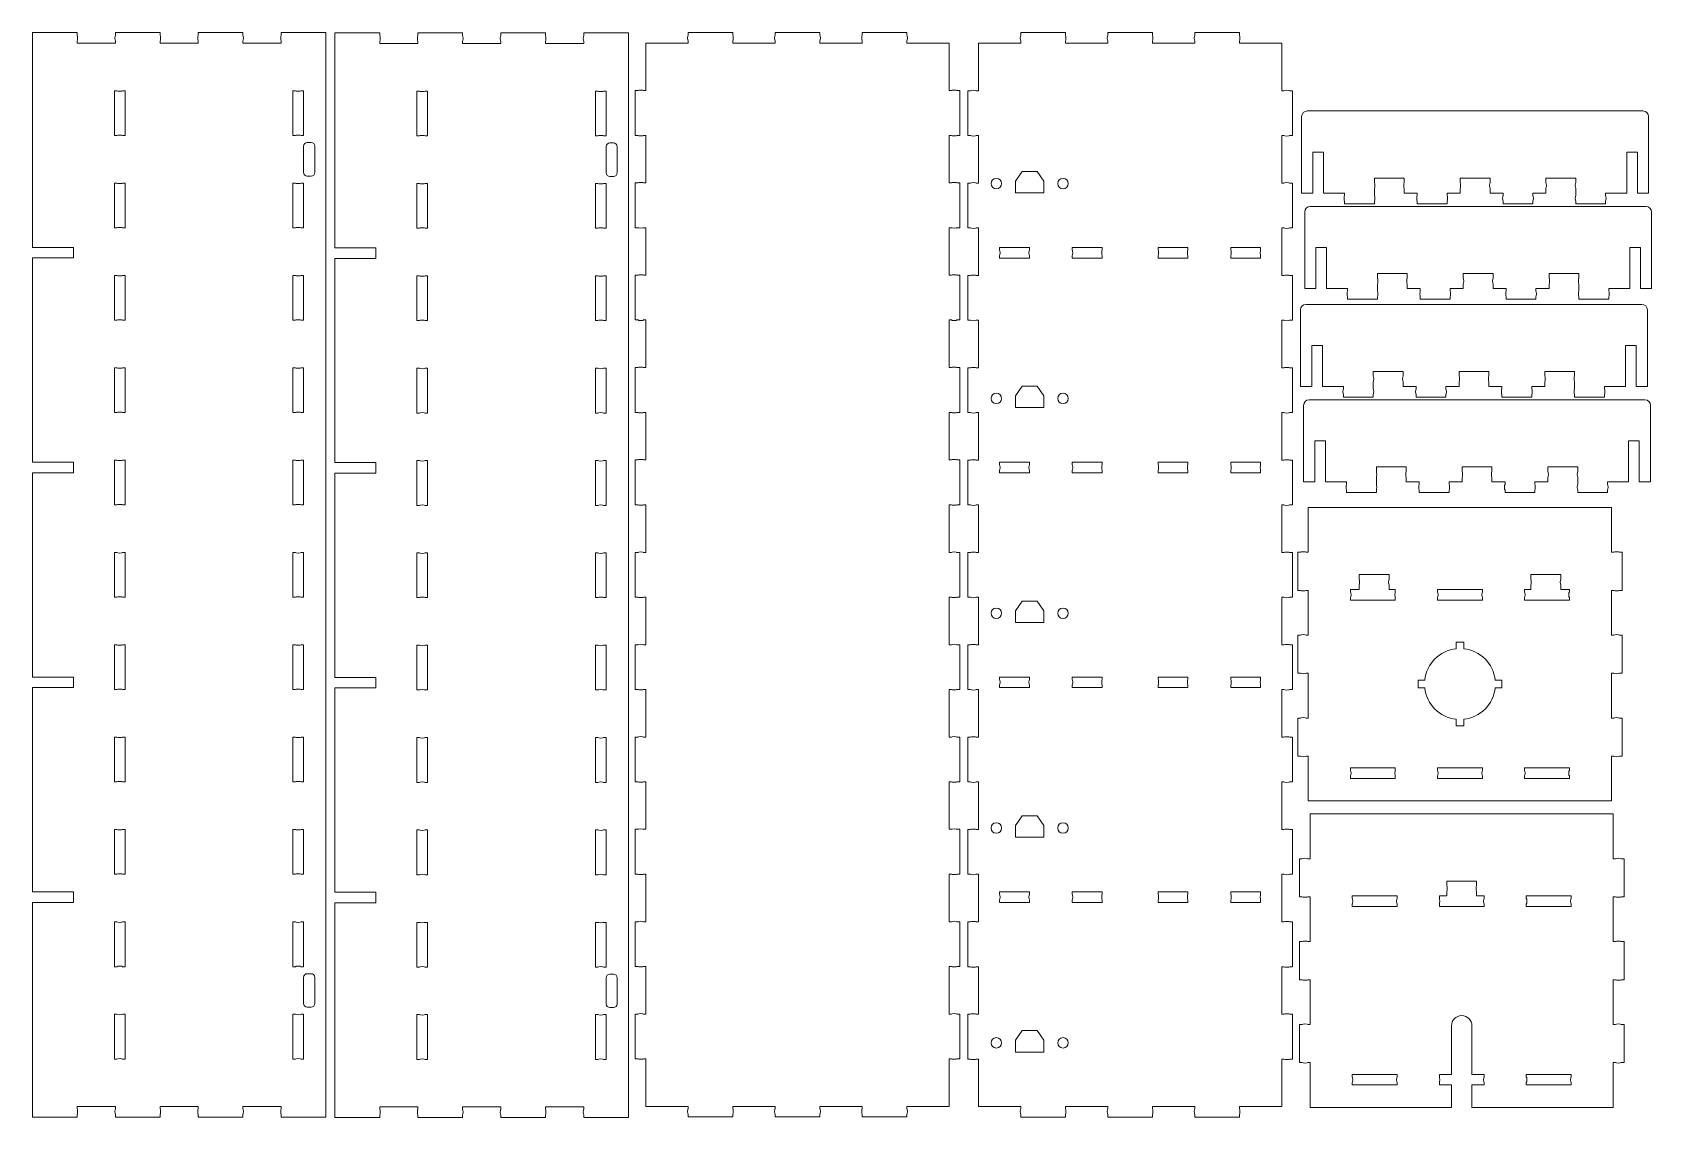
# Model space of a CAD drawing. Header units: inches. Extents: x -2.2 to 14.9, y -0.1 to 11.3.
import ezdxf

# ---------------------------------------------------------------- set-up
doc = ezdxf.new("R2010")
doc.units = ezdxf.units.IN
doc.header["$MEASUREMENT"] = 0
doc.layers.add('Visible', color=7, linetype='Continuous', lineweight=0)

# ---------------------------------------------------------------- blocks, each defined once
blk = doc.blocks.new('Block_1')
at = {"layer": 'Visible', "color": 1, "lineweight": 0, "true_color": 0xff0000}
for p, q in [((-1.699, 11.337), (-2.172, 11.337)), ((-2.172, 9.07), (-2.172, 11.337)), ((-1.699, 11.308), (-1.699, 11.337)), ((-1.296, 11.308), (-1.296, 11.337)), ((-0.824, 11.337), (-1.296, 11.337)), ((-0.824, 11.308), (-0.824, 11.337)), ((-0.421, 11.308), (-0.421, 11.337)), ((0.051, 11.337), (-0.421, 11.337)), ((0.051, 11.308), (0.051, 11.337)), ((0.454, 11.308), (0.454, 11.337)), ((0.927, 11.337), (0.454, 11.337)), ((0.927, -0.113), (0.927, 11.337)), ((1.494, 11.333), (1.021, 11.333)), ((1.021, 9.065), (1.021, 11.333)), ((1.494, 11.304), (1.494, 11.333)), ((1.896, 11.304), (1.896, 11.333)), ((2.369, 11.333), (1.896, 11.333)), ((2.369, 11.304), (2.369, 11.333)), ((2.772, 11.304), (2.772, 11.333)), ((3.244, 11.333), (2.772, 11.333)), ((3.244, 11.304), (3.244, 11.333)), ((3.647, 11.304), (3.647, 11.333)), ((4.12, 11.333), (3.647, 11.333)), ((4.12, -0.118), (4.12, 11.333)), ((4.749, 11.31), (4.749, 11.339)), ((5.222, 11.339), (4.749, 11.339)), ((5.222, 11.31), (5.222, 11.339)), ((5.667, 11.31), (5.667, 11.339)), ((6.14, 11.339), (5.667, 11.339)), ((6.14, 11.31), (6.14, 11.339)), ((6.586, 11.31), (6.586, 11.339)), ((7.058, 11.339), (6.586, 11.339)), ((7.058, 11.31), (7.058, 11.339)), ((8.26, 11.308), (8.26, 11.337)), ((8.732, 11.337), (8.26, 11.337)), ((8.732, 11.308), (8.732, 11.337)), ((9.178, 11.308), (9.178, 11.337)), ((9.651, 11.337), (9.178, 11.337)), ((9.651, 11.308), (9.651, 11.337)), ((10.096, 11.308), (10.096, 11.337)), ((10.569, 11.337), (10.096, 11.337)), ((10.569, 11.308), (10.569, 11.337)), ((-1.699, 11.225), (-1.699, 11.249)), ((-1.699, 11.225), (-1.296, 11.225)), ((-1.296, 11.225), (-1.296, 11.249)), ((-0.824, 11.225), (-0.824, 11.249)), ((-0.824, 11.225), (-0.421, 11.225)), ((-0.421, 11.225), (-0.421, 11.249)), ((0.051, 11.225), (0.051, 11.249)), ((0.051, 11.225), (0.454, 11.225)), ((0.454, 11.225), (0.454, 11.249)), ((1.494, 11.221), (1.494, 11.245)), ((1.494, 11.221), (1.896, 11.221)), ((1.896, 11.221), (1.896, 11.245)), ((2.369, 11.221), (2.369, 11.245)), ((2.369, 11.221), (2.772, 11.221)), ((2.772, 11.221), (2.772, 11.245)), ((3.244, 11.221), (3.244, 11.245)), ((3.244, 11.221), (3.647, 11.221)), ((3.647, 11.221), (3.647, 11.245)), ((4.303, 10.725), (4.303, 11.227)), ((4.303, 11.227), (4.749, 11.227)), ((4.749, 11.227), (4.749, 11.251)), ((5.222, 11.227), (5.222, 11.251)), ((5.222, 11.227), (5.667, 11.227)), ((5.667, 11.227), (5.667, 11.251)), ((6.14, 11.227), (6.14, 11.251)), ((6.14, 11.227), (6.586, 11.227)), ((6.586, 11.227), (6.586, 11.251)), ((7.058, 11.227), (7.058, 11.251)), ((7.058, 11.227), (7.504, 11.227)), ((7.504, 10.725), (7.504, 11.227)), ((7.814, 10.723), (7.814, 11.225)), ((7.814, 11.225), (8.26, 11.225)), ((8.26, 11.225), (8.26, 11.249)), ((8.732, 11.225), (8.732, 11.249)), ((8.732, 11.225), (9.178, 11.225)), ((9.178, 11.225), (9.178, 11.249)), ((9.651, 11.225), (9.651, 11.249)), ((9.651, 11.225), (10.096, 11.225)), ((10.096, 11.225), (10.096, 11.249)), ((10.569, 11.225), (10.569, 11.249)), ((10.569, 11.225), (11.015, 11.225)), ((11.015, 10.723), (11.015, 11.225)), ((-1.306, 10.723), (-1.279, 10.723)), ((-1.306, 10.25), (-1.306, 10.723)), ((-1.22, 10.723), (-1.193, 10.723)), ((-1.193, 10.25), (-1.193, 10.723)), ((0.578, 10.723), (0.605, 10.723)), ((0.578, 10.25), (0.578, 10.723)), ((0.664, 10.723), (0.691, 10.723)), ((0.691, 10.25), (0.691, 10.723)), ((1.887, 10.719), (1.914, 10.719)), ((1.887, 10.246), (1.887, 10.719)), ((1.973, 10.719), (1.999, 10.719)), ((1.999, 10.246), (1.999, 10.719)), ((3.771, 10.719), (3.798, 10.719)), ((3.771, 10.246), (3.771, 10.719)), ((3.857, 10.719), (3.883, 10.719)), ((3.883, 10.246), (3.883, 10.719)), ((4.191, 10.725), (4.191, 10.252)), ((4.221, 10.725), (4.191, 10.725)), ((4.303, 10.725), (4.28, 10.725)), ((7.504, 10.725), (7.528, 10.725)), ((7.587, 10.725), (7.616, 10.725)), ((7.616, 10.725), (7.616, 10.252)), ((7.702, 10.723), (7.702, 10.25)), ((7.731, 10.723), (7.702, 10.723)), ((7.814, 10.723), (7.79, 10.723)), ((11.015, 10.723), (11.038, 10.723)), ((11.097, 10.723), (11.127, 10.723)), ((11.127, 10.723), (11.127, 10.25)), ((11.224, 10.45), (11.224, 9.643)), ((11.283, 10.51), (14.827, 10.51)), ((14.886, 10.45), (14.886, 9.643)), ((-1.306, 10.25), (-1.279, 10.25)), ((-1.22, 10.25), (-1.193, 10.25)), ((0.578, 10.25), (0.605, 10.25)), ((0.664, 10.25), (0.691, 10.25)), ((0.691, 9.861), (0.691, 10.137)), ((0.73, 10.176), (0.769, 10.176)), ((0.809, 9.861), (0.809, 10.137)), ((1.887, 10.246), (1.914, 10.246)), ((1.973, 10.246), (1.999, 10.246)), ((3.771, 10.246), (3.798, 10.246)), ((3.857, 10.246), (3.883, 10.246)), ((3.883, 9.857), (3.883, 10.133)), ((3.923, 10.172), (3.962, 10.172)), ((4.001, 9.857), (4.001, 10.133)), ((4.221, 10.252), (4.191, 10.252)), ((4.303, 10.252), (4.28, 10.252)), ((4.303, 9.75), (4.303, 10.252)), ((7.504, 10.252), (7.528, 10.252)), ((7.504, 9.75), (7.504, 10.252)), ((7.587, 10.252), (7.616, 10.252)), ((7.731, 10.25), (7.702, 10.25)), ((7.814, 10.25), (7.79, 10.25)), ((7.814, 9.748), (7.814, 10.25)), ((11.015, 10.25), (11.038, 10.25)), ((11.015, 9.748), (11.015, 10.25)), ((11.097, 10.25), (11.127, 10.25)), ((11.343, 10.076), (11.455, 10.076)), ((11.343, 9.643), (11.343, 10.076)), ((11.455, 9.643), (11.455, 10.076)), ((14.768, 10.076), (14.656, 10.076)), ((14.656, 9.643), (14.656, 10.076)), ((14.768, 9.643), (14.768, 10.076)), ((-1.306, 9.748), (-1.279, 9.748)), ((-1.306, 9.275), (-1.306, 9.748)), ((-1.22, 9.748), (-1.193, 9.748)), ((-1.193, 9.275), (-1.193, 9.748)), ((0.578, 9.748), (0.605, 9.748)), ((0.578, 9.275), (0.578, 9.748)), ((0.664, 9.748), (0.691, 9.748)), ((0.691, 9.275), (0.691, 9.748)), ((0.73, 9.822), (0.769, 9.822)), ((1.887, 9.744), (1.914, 9.744)), ((1.887, 9.271), (1.887, 9.744)), ((1.973, 9.744), (1.999, 9.744)), ((1.999, 9.271), (1.999, 9.744)), ((3.771, 9.744), (3.798, 9.744)), ((3.771, 9.271), (3.771, 9.744)), ((3.857, 9.744), (3.883, 9.744)), ((3.883, 9.271), (3.883, 9.744)), ((3.923, 9.818), (3.962, 9.818)), ((4.191, 9.75), (4.191, 9.277)), ((4.221, 9.75), (4.191, 9.75)), ((4.303, 9.75), (4.28, 9.75)), ((7.504, 9.75), (7.528, 9.75)), ((7.587, 9.75), (7.616, 9.75)), ((7.616, 9.75), (7.616, 9.277)), ((7.702, 9.748), (7.702, 9.275)), ((7.731, 9.748), (7.702, 9.748)), ((7.814, 9.748), (7.79, 9.748)), ((8.275, 9.872), (8.204, 9.769)), ((8.204, 9.769), (8.204, 9.645)), ((8.275, 9.872), (8.433, 9.872)), ((8.433, 9.872), (8.504, 9.769)), ((8.504, 9.769), (8.504, 9.645)), ((11.015, 9.748), (11.038, 9.748)), ((11.097, 9.748), (11.127, 9.748)), ((11.127, 9.748), (11.127, 9.275)), ((11.992, 9.801), (12.307, 9.801)), ((11.992, 9.801), (11.992, 9.752)), ((12.307, 9.801), (12.307, 9.752)), ((12.898, 9.801), (13.213, 9.801)), ((12.898, 9.801), (12.898, 9.752)), ((13.213, 9.801), (13.213, 9.752)), ((14.118, 9.801), (13.803, 9.801)), ((13.803, 9.801), (13.803, 9.752)), ((14.118, 9.801), (14.118, 9.752)), ((8.204, 9.645), (8.504, 9.645)), ((11.224, 9.643), (11.343, 9.643)), ((11.455, 9.643), (11.677, 9.643)), ((11.677, 9.643), (11.677, 9.617)), ((11.992, 9.693), (11.992, 9.617)), ((12.307, 9.693), (12.307, 9.643)), ((12.307, 9.643), (12.445, 9.643)), ((12.445, 9.643), (12.445, 9.617)), ((12.76, 9.643), (12.76, 9.617)), ((12.76, 9.643), (12.898, 9.643)), ((12.898, 9.693), (12.898, 9.643)), ((13.213, 9.693), (13.213, 9.643)), ((13.213, 9.643), (13.35, 9.643)), ((13.35, 9.643), (13.35, 9.617)), ((13.665, 9.643), (13.665, 9.617)), ((13.665, 9.643), (13.803, 9.643)), ((13.803, 9.693), (13.803, 9.643)), ((14.118, 9.693), (14.118, 9.617)), ((14.433, 9.643), (14.656, 9.643)), ((14.433, 9.643), (14.433, 9.617)), ((14.768, 9.643), (14.886, 9.643)), ((11.257, 9.442), (11.257, 8.635)), ((11.316, 9.501), (14.859, 9.501)), ((11.677, 9.558), (11.677, 9.531)), ((11.677, 9.531), (11.992, 9.531)), ((11.992, 9.558), (11.992, 9.531)), ((12.445, 9.558), (12.445, 9.531)), ((12.445, 9.531), (12.76, 9.531)), ((12.76, 9.558), (12.76, 9.531)), ((13.35, 9.558), (13.35, 9.531)), ((13.665, 9.531), (13.35, 9.531)), ((13.665, 9.558), (13.665, 9.531)), ((14.118, 9.558), (14.118, 9.531)), ((14.433, 9.531), (14.118, 9.531)), ((14.433, 9.558), (14.433, 9.531)), ((14.918, 9.442), (14.918, 8.635)), ((-1.306, 9.275), (-1.279, 9.275)), ((-1.22, 9.275), (-1.193, 9.275)), ((0.578, 9.275), (0.605, 9.275)), ((0.664, 9.275), (0.691, 9.275)), ((1.887, 9.271), (1.914, 9.271)), ((1.973, 9.271), (1.999, 9.271)), ((3.771, 9.271), (3.798, 9.271)), ((3.857, 9.271), (3.883, 9.271)), ((4.221, 9.277), (4.191, 9.277)), ((4.303, 9.277), (4.28, 9.277)), ((4.303, 8.775), (4.303, 9.277)), ((7.504, 9.277), (7.528, 9.277)), ((7.504, 8.775), (7.504, 9.277)), ((7.587, 9.277), (7.616, 9.277)), ((7.731, 9.275), (7.702, 9.275)), ((7.814, 9.275), (7.79, 9.275)), ((7.814, 8.773), (7.814, 9.275)), ((11.015, 9.275), (11.038, 9.275)), ((11.015, 8.773), (11.015, 9.275)), ((11.097, 9.275), (11.127, 9.275)), ((-2.172, 9.07), (-1.739, 9.07)), ((-1.739, 9.07), (-1.739, 8.958)), ((1.021, 9.065), (1.454, 9.065)), ((1.454, 9.065), (1.454, 8.953)), ((8.351, 9.07), (8.036, 9.07)), ((8.036, 9.07), (8.036, 9.043)), ((8.351, 9.07), (8.351, 9.043)), ((8.804, 9.07), (9.119, 9.07)), ((8.804, 9.043), (8.804, 9.07)), ((9.119, 9.043), (9.119, 9.07)), ((9.71, 9.07), (10.025, 9.07)), ((9.71, 9.07), (9.71, 9.043)), ((10.025, 9.07), (10.025, 9.043)), ((10.477, 9.07), (10.792, 9.07)), ((10.477, 9.043), (10.477, 9.07)), ((10.792, 9.043), (10.792, 9.07)), ((11.375, 9.068), (11.487, 9.068)), ((11.375, 8.635), (11.375, 9.068)), ((11.487, 8.635), (11.487, 9.068)), ((14.8, 9.068), (14.688, 9.068)), ((14.688, 8.635), (14.688, 9.068)), ((14.8, 8.635), (14.8, 9.068)), ((-2.172, 6.802), (-2.172, 8.958)), ((-2.172, 8.958), (-1.739, 8.958)), ((1.021, 6.798), (1.021, 8.953)), ((1.021, 8.953), (1.454, 8.953)), ((8.036, 8.984), (8.036, 8.957)), ((8.351, 8.957), (8.036, 8.957)), ((8.351, 8.984), (8.351, 8.957)), ((8.804, 8.957), (8.804, 8.984)), ((8.804, 8.957), (9.119, 8.957)), ((9.119, 8.957), (9.119, 8.984)), ((9.71, 8.984), (9.71, 8.957)), ((9.71, 8.957), (10.025, 8.957)), ((10.025, 8.984), (10.025, 8.957)), ((10.477, 8.957), (10.477, 8.984)), ((10.477, 8.957), (10.792, 8.957)), ((10.792, 8.957), (10.792, 8.984)), ((-1.306, 8.773), (-1.279, 8.773)), ((-1.306, 8.301), (-1.306, 8.773)), ((-1.22, 8.773), (-1.193, 8.773)), ((-1.193, 8.301), (-1.193, 8.773)), ((0.578, 8.773), (0.605, 8.773)), ((0.578, 8.301), (0.578, 8.773)), ((0.664, 8.773), (0.691, 8.773)), ((0.691, 8.301), (0.691, 8.773)), ((1.887, 8.769), (1.914, 8.769)), ((1.887, 8.296), (1.887, 8.769)), ((1.973, 8.769), (1.999, 8.769)), ((1.999, 8.296), (1.999, 8.769)), ((3.771, 8.769), (3.798, 8.769)), ((3.771, 8.296), (3.771, 8.769)), ((3.857, 8.769), (3.883, 8.769)), ((3.883, 8.296), (3.883, 8.769)), ((4.191, 8.775), (4.191, 8.303)), ((4.221, 8.775), (4.191, 8.775)), ((4.303, 8.775), (4.28, 8.775)), ((7.504, 8.775), (7.528, 8.775)), ((7.587, 8.775), (7.616, 8.775)), ((7.616, 8.775), (7.616, 8.303)), ((7.702, 8.773), (7.702, 8.3)), ((7.731, 8.773), (7.702, 8.773)), ((7.814, 8.773), (7.79, 8.773)), ((11.015, 8.773), (11.038, 8.773)), ((11.097, 8.773), (11.127, 8.773)), ((11.127, 8.773), (11.127, 8.3)), ((12.025, 8.793), (12.34, 8.793)), ((12.025, 8.793), (12.025, 8.744)), ((12.34, 8.793), (12.34, 8.744)), ((12.93, 8.793), (13.245, 8.793)), ((12.93, 8.793), (12.93, 8.744)), ((13.245, 8.793), (13.245, 8.744)), ((14.151, 8.793), (13.836, 8.793)), ((13.836, 8.793), (13.836, 8.744)), ((14.151, 8.793), (14.151, 8.744)), ((11.257, 8.635), (11.375, 8.635)), ((11.487, 8.635), (11.71, 8.635)), ((11.71, 8.635), (11.71, 8.609)), ((11.71, 8.55), (11.71, 8.523)), ((12.025, 8.685), (12.025, 8.609)), ((12.025, 8.55), (12.025, 8.523)), ((12.34, 8.685), (12.34, 8.635)), ((12.34, 8.635), (12.477, 8.635)), ((12.477, 8.635), (12.477, 8.609)), ((12.477, 8.55), (12.477, 8.523)), ((12.792, 8.635), (12.792, 8.609)), ((12.792, 8.635), (12.93, 8.635)), ((12.792, 8.55), (12.792, 8.523)), ((12.93, 8.685), (12.93, 8.635)), ((13.245, 8.685), (13.245, 8.635)), ((13.245, 8.635), (13.383, 8.635)), ((13.383, 8.635), (13.383, 8.609)), ((13.383, 8.55), (13.383, 8.523)), ((13.698, 8.635), (13.698, 8.609)), ((13.698, 8.635), (13.836, 8.635)), ((13.698, 8.55), (13.698, 8.523)), ((13.836, 8.685), (13.836, 8.635)), ((14.151, 8.685), (14.151, 8.609)), ((14.151, 8.55), (14.151, 8.523)), ((14.466, 8.635), (14.688, 8.635)), ((14.466, 8.635), (14.466, 8.609)), ((14.466, 8.55), (14.466, 8.523)), ((14.8, 8.635), (14.918, 8.635)), ((11.212, 8.409), (11.212, 7.602)), ((11.272, 8.468), (14.815, 8.468)), ((11.71, 8.523), (12.025, 8.523)), ((12.477, 8.523), (12.792, 8.523)), ((13.698, 8.523), (13.383, 8.523)), ((14.466, 8.523), (14.151, 8.523)), ((14.874, 8.409), (14.874, 7.602)), ((-1.306, 8.301), (-1.279, 8.301)), ((-1.22, 8.301), (-1.193, 8.301)), ((0.578, 8.301), (0.605, 8.301)), ((0.664, 8.301), (0.691, 8.301)), ((1.887, 8.296), (1.914, 8.296)), ((1.973, 8.296), (1.999, 8.296)), ((3.771, 8.296), (3.798, 8.296)), ((3.857, 8.296), (3.883, 8.296)), ((4.221, 8.303), (4.191, 8.303)), ((4.303, 8.303), (4.28, 8.303)), ((4.303, 7.8), (4.303, 8.303)), ((7.504, 8.303), (7.528, 8.303)), ((7.504, 7.8), (7.504, 8.303)), ((7.587, 8.303), (7.616, 8.303)), ((7.731, 8.3), (7.702, 8.3)), ((7.814, 8.3), (7.79, 8.3)), ((7.814, 7.798), (7.814, 8.3)), ((11.015, 8.3), (11.038, 8.3)), ((11.015, 7.798), (11.015, 8.3)), ((11.097, 8.3), (11.127, 8.3)), ((11.331, 8.035), (11.443, 8.035)), ((11.331, 7.602), (11.331, 8.035)), ((11.443, 7.602), (11.443, 8.035)), ((14.756, 8.035), (14.644, 8.035)), ((14.644, 7.602), (14.644, 8.035)), ((14.756, 7.602), (14.756, 8.035)), ((-1.306, 7.798), (-1.279, 7.798)), ((-1.306, 7.326), (-1.306, 7.798)), ((-1.22, 7.798), (-1.193, 7.798)), ((-1.193, 7.326), (-1.193, 7.798)), ((0.578, 7.798), (0.605, 7.798)), ((0.578, 7.326), (0.578, 7.798)), ((0.664, 7.798), (0.691, 7.798)), ((0.691, 7.326), (0.691, 7.798)), ((1.887, 7.794), (1.914, 7.794)), ((1.887, 7.321), (1.887, 7.794)), ((1.973, 7.794), (1.999, 7.794)), ((1.999, 7.321), (1.999, 7.794)), ((3.771, 7.794), (3.798, 7.794)), ((3.771, 7.321), (3.771, 7.794)), ((3.857, 7.794), (3.883, 7.794)), ((3.883, 7.321), (3.883, 7.794)), ((4.191, 7.8), (4.191, 7.328)), ((4.221, 7.8), (4.191, 7.8)), ((4.303, 7.8), (4.28, 7.8)), ((7.504, 7.8), (7.528, 7.8)), ((7.587, 7.8), (7.616, 7.8)), ((7.616, 7.8), (7.616, 7.328)), ((7.702, 7.798), (7.702, 7.325)), ((7.731, 7.798), (7.702, 7.798)), ((7.814, 7.798), (7.79, 7.798)), ((11.015, 7.798), (11.038, 7.798)), ((11.097, 7.798), (11.127, 7.798)), ((11.127, 7.798), (11.127, 7.325)), ((11.98, 7.76), (12.295, 7.76)), ((11.98, 7.76), (11.98, 7.711)), ((12.295, 7.76), (12.295, 7.711)), ((12.886, 7.76), (13.201, 7.76)), ((12.886, 7.76), (12.886, 7.711)), ((13.201, 7.76), (13.201, 7.711)), ((14.106, 7.76), (13.791, 7.76)), ((13.791, 7.76), (13.791, 7.711)), ((14.106, 7.76), (14.106, 7.711)), ((8.275, 7.604), (8.204, 7.502)), ((8.275, 7.604), (8.433, 7.604)), ((8.433, 7.604), (8.504, 7.502)), ((11.212, 7.602), (11.331, 7.602)), ((11.443, 7.602), (11.665, 7.602)), ((11.665, 7.602), (11.665, 7.576)), ((11.98, 7.652), (11.98, 7.576)), ((12.295, 7.652), (12.295, 7.602)), ((12.295, 7.602), (12.433, 7.602)), ((12.433, 7.602), (12.433, 7.576)), ((12.748, 7.602), (12.748, 7.576)), ((12.748, 7.602), (12.886, 7.602)), ((12.886, 7.652), (12.886, 7.602)), ((13.201, 7.652), (13.201, 7.602)), ((13.201, 7.602), (13.338, 7.602)), ((13.338, 7.602), (13.338, 7.576)), ((13.653, 7.602), (13.653, 7.576)), ((13.653, 7.602), (13.791, 7.602)), ((13.791, 7.652), (13.791, 7.602)), ((14.106, 7.652), (14.106, 7.576)), ((14.421, 7.602), (14.644, 7.602)), ((14.421, 7.602), (14.421, 7.576)), ((14.756, 7.602), (14.874, 7.602)), ((8.204, 7.502), (8.204, 7.378)), ((8.204, 7.378), (8.504, 7.378)), ((8.504, 7.502), (8.504, 7.378)), ((11.245, 7.401), (11.245, 6.594)), ((11.304, 7.46), (14.847, 7.46)), ((11.665, 7.517), (11.665, 7.49)), ((11.665, 7.49), (11.98, 7.49)), ((11.98, 7.517), (11.98, 7.49)), ((12.433, 7.517), (12.433, 7.49)), ((12.433, 7.49), (12.748, 7.49)), ((12.748, 7.517), (12.748, 7.49)), ((13.338, 7.517), (13.338, 7.49)), ((13.653, 7.49), (13.338, 7.49)), ((13.653, 7.517), (13.653, 7.49)), ((14.106, 7.517), (14.106, 7.49)), ((14.421, 7.49), (14.106, 7.49)), ((14.421, 7.517), (14.421, 7.49)), ((14.906, 7.401), (14.906, 6.594)), ((-1.306, 7.326), (-1.279, 7.326)), ((-1.22, 7.326), (-1.193, 7.326)), ((0.578, 7.326), (0.605, 7.326)), ((0.664, 7.326), (0.691, 7.326)), ((1.887, 7.321), (1.914, 7.321)), ((1.973, 7.321), (1.999, 7.321)), ((3.771, 7.321), (3.798, 7.321)), ((3.857, 7.321), (3.883, 7.321)), ((4.221, 7.328), (4.191, 7.328)), ((4.303, 7.328), (4.28, 7.328)), ((4.303, 6.825), (4.303, 7.328)), ((7.504, 7.328), (7.528, 7.328)), ((7.504, 6.825), (7.504, 7.328)), ((7.587, 7.328), (7.616, 7.328)), ((7.731, 7.325), (7.702, 7.325)), ((7.814, 7.325), (7.79, 7.325)), ((7.814, 6.823), (7.814, 7.325)), ((11.015, 7.325), (11.038, 7.325)), ((11.015, 6.823), (11.015, 7.325)), ((11.097, 7.325), (11.127, 7.325)), ((11.363, 7.027), (11.475, 7.027)), ((11.363, 6.594), (11.363, 7.027)), ((11.475, 6.594), (11.475, 7.027)), ((14.788, 7.027), (14.676, 7.027)), ((14.676, 6.594), (14.676, 7.027)), ((14.788, 6.594), (14.788, 7.027)), ((-2.172, 6.802), (-1.739, 6.802)), ((-2.172, 4.534), (-2.172, 6.69)), ((-2.172, 6.69), (-1.739, 6.69)), ((-1.739, 6.802), (-1.739, 6.69)), ((-1.306, 6.823), (-1.279, 6.823)), ((-1.306, 6.351), (-1.306, 6.823)), ((-1.22, 6.823), (-1.193, 6.823)), ((-1.193, 6.351), (-1.193, 6.823)), ((0.578, 6.823), (0.605, 6.823)), ((0.578, 6.351), (0.578, 6.823)), ((0.664, 6.823), (0.691, 6.823)), ((0.691, 6.351), (0.691, 6.823)), ((1.021, 6.798), (1.454, 6.798)), ((1.021, 4.53), (1.021, 6.686)), ((1.021, 6.686), (1.454, 6.686)), ((1.454, 6.798), (1.454, 6.686)), ((1.887, 6.819), (1.914, 6.819)), ((1.887, 6.346), (1.887, 6.819)), ((1.973, 6.819), (1.999, 6.819)), ((1.999, 6.346), (1.999, 6.819)), ((3.771, 6.819), (3.798, 6.819)), ((3.771, 6.346), (3.771, 6.819)), ((3.857, 6.819), (3.883, 6.819)), ((3.883, 6.346), (3.883, 6.819)), ((4.191, 6.825), (4.191, 6.353)), ((4.221, 6.825), (4.191, 6.825)), ((4.303, 6.825), (4.28, 6.825)), ((7.504, 6.825), (7.528, 6.825)), ((7.587, 6.825), (7.616, 6.825)), ((7.616, 6.825), (7.616, 6.353)), ((7.702, 6.823), (7.702, 6.351)), ((7.731, 6.823), (7.702, 6.823)), ((7.814, 6.823), (7.79, 6.823)), ((8.351, 6.802), (8.036, 6.802)), ((8.036, 6.802), (8.036, 6.775)), ((8.036, 6.716), (8.036, 6.69)), ((8.351, 6.69), (8.036, 6.69)), ((8.351, 6.802), (8.351, 6.775)), ((8.351, 6.716), (8.351, 6.69)), ((8.804, 6.802), (9.119, 6.802)), ((8.804, 6.775), (8.804, 6.802)), ((8.804, 6.69), (8.804, 6.716)), ((8.804, 6.69), (9.119, 6.69)), ((9.119, 6.775), (9.119, 6.802)), ((9.119, 6.69), (9.119, 6.716)), ((9.71, 6.802), (10.025, 6.802)), ((9.71, 6.802), (9.71, 6.775)), ((9.71, 6.716), (9.71, 6.69)), ((9.71, 6.69), (10.025, 6.69)), ((10.025, 6.802), (10.025, 6.775)), ((10.025, 6.716), (10.025, 6.69)), ((10.477, 6.802), (10.792, 6.802)), ((10.477, 6.775), (10.477, 6.802)), ((10.477, 6.69), (10.477, 6.716)), ((10.477, 6.69), (10.792, 6.69)), ((10.792, 6.775), (10.792, 6.802)), ((10.792, 6.69), (10.792, 6.716)), ((11.015, 6.823), (11.038, 6.823)), ((11.097, 6.823), (11.127, 6.823)), ((11.127, 6.823), (11.127, 6.351)), ((12.013, 6.752), (12.328, 6.752)), ((12.013, 6.752), (12.013, 6.703)), ((12.328, 6.752), (12.328, 6.703)), ((12.918, 6.752), (13.233, 6.752)), ((12.918, 6.752), (12.918, 6.703)), ((13.233, 6.752), (13.233, 6.703)), ((14.139, 6.752), (13.824, 6.752)), ((13.824, 6.752), (13.824, 6.703)), ((14.139, 6.752), (14.139, 6.703)), ((11.245, 6.594), (11.363, 6.594)), ((11.475, 6.594), (11.698, 6.594)), ((11.698, 6.594), (11.698, 6.568)), ((11.698, 6.509), (11.698, 6.482)), ((12.013, 6.643), (12.013, 6.568)), ((12.013, 6.509), (12.013, 6.482)), ((12.328, 6.643), (12.328, 6.594)), ((12.328, 6.594), (12.465, 6.594)), ((12.465, 6.594), (12.465, 6.568)), ((12.465, 6.509), (12.465, 6.482)), ((12.78, 6.594), (12.78, 6.568)), ((12.78, 6.594), (12.918, 6.594)), ((12.78, 6.509), (12.78, 6.482)), ((12.918, 6.643), (12.918, 6.594)), ((13.233, 6.643), (13.233, 6.594)), ((13.233, 6.594), (13.371, 6.594)), ((13.371, 6.594), (13.371, 6.568)), ((13.371, 6.509), (13.371, 6.482)), ((13.686, 6.594), (13.686, 6.568)), ((13.686, 6.594), (13.824, 6.594)), ((13.686, 6.509), (13.686, 6.482)), ((13.824, 6.643), (13.824, 6.594)), ((14.139, 6.643), (14.139, 6.568)), ((14.139, 6.509), (14.139, 6.482)), ((14.454, 6.594), (14.676, 6.594)), ((14.454, 6.594), (14.454, 6.568)), ((14.454, 6.509), (14.454, 6.482)), ((14.788, 6.594), (14.906, 6.594)), ((-1.306, 6.351), (-1.279, 6.351)), ((-1.22, 6.351), (-1.193, 6.351)), ((0.578, 6.351), (0.605, 6.351)), ((0.664, 6.351), (0.691, 6.351)), ((1.887, 6.346), (1.914, 6.346)), ((1.973, 6.346), (1.999, 6.346)), ((3.771, 6.346), (3.798, 6.346)), ((3.857, 6.346), (3.883, 6.346)), ((4.221, 6.353), (4.191, 6.353)), ((4.303, 6.353), (4.28, 6.353)), ((4.303, 5.85), (4.303, 6.353)), ((7.504, 6.353), (7.528, 6.353)), ((7.504, 5.85), (7.504, 6.353)), ((7.587, 6.353), (7.616, 6.353)), ((7.731, 6.351), (7.702, 6.351)), ((7.814, 6.351), (7.79, 6.351)), ((7.814, 5.848), (7.814, 6.351)), ((11.015, 6.351), (11.038, 6.351)), ((11.015, 5.848), (11.015, 6.351)), ((11.097, 6.351), (11.127, 6.351)), ((11.295, 6.324), (11.295, 5.852)), ((11.295, 6.324), (14.496, 6.324)), ((11.698, 6.482), (12.013, 6.482)), ((12.465, 6.482), (12.78, 6.482)), ((13.686, 6.482), (13.371, 6.482)), ((14.454, 6.482), (14.139, 6.482)), ((14.496, 6.324), (14.496, 5.852)), ((-1.306, 5.848), (-1.279, 5.848)), ((-1.306, 5.376), (-1.306, 5.848)), ((-1.22, 5.848), (-1.193, 5.848)), ((-1.193, 5.376), (-1.193, 5.848)), ((0.578, 5.848), (0.605, 5.848)), ((0.578, 5.376), (0.578, 5.848)), ((0.664, 5.848), (0.691, 5.848)), ((0.691, 5.376), (0.691, 5.848)), ((1.887, 5.844), (1.914, 5.844)), ((1.887, 5.372), (1.887, 5.844)), ((1.973, 5.844), (1.999, 5.844)), ((1.999, 5.372), (1.999, 5.844)), ((3.771, 5.844), (3.798, 5.844)), ((3.771, 5.372), (3.771, 5.844)), ((3.857, 5.844), (3.883, 5.844)), ((3.883, 5.372), (3.883, 5.844)), ((4.191, 5.85), (4.191, 5.378)), ((4.221, 5.85), (4.191, 5.85)), ((4.303, 5.85), (4.28, 5.85)), ((7.504, 5.85), (7.528, 5.85)), ((7.587, 5.85), (7.616, 5.85)), ((7.616, 5.85), (7.616, 5.378)), ((7.702, 5.848), (7.702, 5.376)), ((7.731, 5.848), (7.702, 5.848)), ((7.814, 5.848), (7.79, 5.848)), ((11.015, 5.848), (11.038, 5.848)), ((11.097, 5.848), (11.127, 5.848)), ((11.127, 5.848), (11.127, 5.376)), ((11.183, 5.449), (11.183, 5.852)), ((11.212, 5.852), (11.183, 5.852)), ((11.295, 5.852), (11.272, 5.852)), ((14.496, 5.852), (14.52, 5.852)), ((14.579, 5.852), (14.608, 5.852)), ((14.608, 5.449), (14.608, 5.852)), ((11.833, 5.616), (12.147, 5.616)), ((11.833, 5.566), (11.833, 5.616)), ((11.833, 5.458), (11.833, 5.507)), ((12.147, 5.566), (12.147, 5.616)), ((12.147, 5.458), (12.147, 5.507)), ((13.959, 5.616), (13.644, 5.616)), ((13.644, 5.566), (13.644, 5.616)), ((13.644, 5.458), (13.644, 5.507)), ((13.959, 5.566), (13.959, 5.616)), ((13.959, 5.458), (13.959, 5.507)), ((-1.306, 5.376), (-1.279, 5.376)), ((-1.22, 5.376), (-1.193, 5.376)), ((0.578, 5.376), (0.605, 5.376)), ((0.664, 5.376), (0.691, 5.376)), ((1.887, 5.372), (1.914, 5.372)), ((1.973, 5.372), (1.999, 5.372)), ((3.771, 5.372), (3.798, 5.372)), ((3.857, 5.372), (3.883, 5.372)), ((4.221, 5.378), (4.191, 5.378)), ((4.303, 5.378), (4.28, 5.378)), ((4.303, 4.875), (4.303, 5.378)), ((7.504, 5.378), (7.528, 5.378)), ((7.504, 4.875), (7.504, 5.378)), ((7.587, 5.378), (7.616, 5.378)), ((7.731, 5.376), (7.702, 5.376)), ((7.814, 5.376), (7.79, 5.376)), ((7.814, 4.873), (7.814, 5.376)), ((8.275, 5.336), (8.204, 5.234)), ((8.275, 5.336), (8.433, 5.336)), ((8.433, 5.336), (8.504, 5.234)), ((11.015, 5.376), (11.038, 5.376)), ((11.015, 4.873), (11.015, 5.376)), ((11.097, 5.376), (11.127, 5.376)), ((11.212, 5.449), (11.183, 5.449)), ((11.295, 5.449), (11.272, 5.449)), ((11.295, 5.449), (11.295, 4.977)), ((11.741, 5.458), (11.741, 5.432)), ((11.741, 5.458), (11.833, 5.458)), ((11.741, 5.373), (11.741, 5.346)), ((11.741, 5.346), (12.213, 5.346)), ((12.147, 5.458), (12.213, 5.458)), ((12.213, 5.458), (12.213, 5.432)), ((12.213, 5.373), (12.213, 5.346)), ((12.659, 5.458), (13.132, 5.458)), ((12.659, 5.458), (12.659, 5.432)), ((12.659, 5.373), (12.659, 5.346)), ((12.659, 5.346), (13.132, 5.346)), ((13.132, 5.458), (13.132, 5.432)), ((13.132, 5.373), (13.132, 5.346)), ((13.578, 5.458), (13.578, 5.432)), ((13.578, 5.458), (13.644, 5.458)), ((13.578, 5.373), (13.578, 5.346)), ((13.578, 5.346), (14.05, 5.346)), ((13.959, 5.458), (14.05, 5.458)), ((14.05, 5.458), (14.05, 5.432)), ((14.05, 5.373), (14.05, 5.346)), ((14.496, 5.449), (14.52, 5.449)), ((14.496, 5.449), (14.496, 4.977)), ((14.579, 5.449), (14.608, 5.449)), ((8.204, 5.234), (8.204, 5.11)), ((8.504, 5.234), (8.504, 5.11)), ((8.204, 5.11), (8.504, 5.11)), ((11.183, 4.574), (11.183, 4.977)), ((11.212, 4.977), (11.183, 4.977)), ((11.295, 4.977), (11.272, 4.977)), ((14.496, 4.977), (14.52, 4.977)), ((14.579, 4.977), (14.608, 4.977)), ((14.608, 4.574), (14.608, 4.977)), ((-1.306, 4.873), (-1.279, 4.873)), ((-1.306, 4.401), (-1.306, 4.873)), ((-1.22, 4.873), (-1.193, 4.873)), ((-1.193, 4.401), (-1.193, 4.873)), ((0.578, 4.873), (0.605, 4.873)), ((0.578, 4.401), (0.578, 4.873)), ((0.664, 4.873), (0.691, 4.873)), ((0.691, 4.401), (0.691, 4.873)), ((1.887, 4.869), (1.914, 4.869)), ((1.887, 4.397), (1.887, 4.869)), ((1.973, 4.869), (1.999, 4.869)), ((1.999, 4.397), (1.999, 4.869)), ((3.771, 4.869), (3.798, 4.869)), ((3.771, 4.397), (3.771, 4.869)), ((3.857, 4.869), (3.883, 4.869)), ((3.883, 4.397), (3.883, 4.869)), ((4.191, 4.875), (4.191, 4.403)), ((4.221, 4.875), (4.191, 4.875)), ((4.303, 4.875), (4.28, 4.875)), ((7.504, 4.875), (7.528, 4.875)), ((7.587, 4.875), (7.616, 4.875)), ((7.616, 4.875), (7.616, 4.403)), ((7.702, 4.873), (7.702, 4.401)), ((7.731, 4.873), (7.702, 4.873)), ((7.814, 4.873), (7.79, 4.873)), ((11.015, 4.873), (11.038, 4.873)), ((11.097, 4.873), (11.127, 4.873)), ((11.127, 4.873), (11.127, 4.401)), ((12.856, 4.903), (12.935, 4.903)), ((12.856, 4.903), (12.856, 4.832)), ((12.935, 4.903), (12.935, 4.832)), ((-2.172, 4.534), (-1.739, 4.534)), ((-1.739, 4.534), (-1.739, 4.422)), ((1.021, 4.53), (1.454, 4.53)), ((1.454, 4.53), (1.454, 4.418)), ((8.351, 4.534), (8.036, 4.534)), ((8.036, 4.534), (8.036, 4.508)), ((8.036, 4.449), (8.036, 4.422)), ((8.351, 4.534), (8.351, 4.508)), ((8.351, 4.449), (8.351, 4.422)), ((8.804, 4.534), (9.119, 4.534)), ((8.804, 4.508), (8.804, 4.534)), ((8.804, 4.422), (8.804, 4.449)), ((9.119, 4.508), (9.119, 4.534)), ((9.119, 4.422), (9.119, 4.449)), ((9.71, 4.534), (10.025, 4.534)), ((9.71, 4.534), (9.71, 4.508)), ((9.71, 4.449), (9.71, 4.422)), ((10.025, 4.534), (10.025, 4.508)), ((10.025, 4.449), (10.025, 4.422)), ((10.477, 4.534), (10.792, 4.534)), ((10.477, 4.508), (10.477, 4.534)), ((10.477, 4.422), (10.477, 4.449)), ((10.792, 4.508), (10.792, 4.534)), ((10.792, 4.422), (10.792, 4.449)), ((11.212, 4.574), (11.183, 4.574)), ((11.295, 4.574), (11.272, 4.574)), ((11.295, 4.574), (11.295, 4.101)), ((12.453, 4.5), (12.524, 4.5)), ((12.453, 4.5), (12.453, 4.421)), ((13.267, 4.5), (13.338, 4.5)), ((13.338, 4.5), (13.338, 4.421)), ((14.496, 4.574), (14.52, 4.574)), ((14.496, 4.574), (14.496, 4.101)), ((14.579, 4.574), (14.608, 4.574)), ((-2.172, 2.267), (-2.172, 4.422)), ((-2.172, 4.422), (-1.739, 4.422)), ((-1.306, 4.401), (-1.279, 4.401)), ((-1.22, 4.401), (-1.193, 4.401)), ((0.578, 4.401), (0.605, 4.401)), ((0.664, 4.401), (0.691, 4.401)), ((1.021, 2.262), (1.021, 4.418)), ((1.021, 4.418), (1.454, 4.418)), ((1.887, 4.397), (1.914, 4.397)), ((1.973, 4.397), (1.999, 4.397)), ((3.771, 4.397), (3.798, 4.397)), ((3.857, 4.397), (3.883, 4.397)), ((4.221, 4.403), (4.191, 4.403)), ((4.303, 4.403), (4.28, 4.403)), ((4.303, 3.9), (4.303, 4.403)), ((7.504, 4.403), (7.528, 4.403)), ((7.504, 3.9), (7.504, 4.403)), ((7.587, 4.403), (7.616, 4.403)), ((7.731, 4.401), (7.702, 4.401)), ((7.814, 4.401), (7.79, 4.401)), ((7.814, 3.898), (7.814, 4.401)), ((8.351, 4.422), (8.036, 4.422)), ((8.804, 4.422), (9.119, 4.422)), ((9.71, 4.422), (10.025, 4.422)), ((10.477, 4.422), (10.792, 4.422)), ((11.015, 4.401), (11.038, 4.401)), ((11.015, 3.898), (11.015, 4.401)), ((11.097, 4.401), (11.127, 4.401)), ((12.453, 4.421), (12.524, 4.421)), ((13.267, 4.421), (13.338, 4.421)), ((11.183, 3.698), (11.183, 4.101)), ((11.212, 4.101), (11.183, 4.101)), ((11.295, 4.101), (11.272, 4.101)), ((12.856, 4.088), (12.856, 4.017)), ((12.856, 4.017), (12.935, 4.017)), ((12.935, 4.088), (12.935, 4.017)), ((14.496, 4.101), (14.52, 4.101)), ((14.579, 4.101), (14.608, 4.101)), ((14.608, 3.698), (14.608, 4.101)), ((-1.306, 3.899), (-1.279, 3.899)), ((-1.306, 3.426), (-1.306, 3.899)), ((-1.22, 3.899), (-1.193, 3.899)), ((-1.193, 3.426), (-1.193, 3.899)), ((0.578, 3.899), (0.605, 3.899)), ((0.578, 3.426), (0.578, 3.899)), ((0.664, 3.899), (0.691, 3.899)), ((0.691, 3.426), (0.691, 3.899)), ((1.887, 3.894), (1.914, 3.894)), ((1.887, 3.422), (1.887, 3.894)), ((1.973, 3.894), (1.999, 3.894)), ((1.999, 3.422), (1.999, 3.894)), ((3.771, 3.894), (3.798, 3.894)), ((3.771, 3.422), (3.771, 3.894)), ((3.857, 3.894), (3.883, 3.894)), ((3.883, 3.422), (3.883, 3.894)), ((4.191, 3.9), (4.191, 3.428)), ((4.221, 3.9), (4.191, 3.9)), ((4.303, 3.9), (4.28, 3.9)), ((7.504, 3.9), (7.528, 3.9)), ((7.587, 3.9), (7.616, 3.9)), ((7.616, 3.9), (7.616, 3.428)), ((7.702, 3.898), (7.702, 3.426)), ((7.731, 3.898), (7.702, 3.898)), ((7.814, 3.898), (7.79, 3.898)), ((11.015, 3.898), (11.038, 3.898)), ((11.097, 3.898), (11.127, 3.898)), ((11.127, 3.898), (11.127, 3.426)), ((11.212, 3.698), (11.183, 3.698)), ((11.295, 3.698), (11.272, 3.698)), ((11.295, 3.698), (11.295, 3.226)), ((14.496, 3.698), (14.52, 3.698)), ((14.496, 3.698), (14.496, 3.226)), ((14.579, 3.698), (14.608, 3.698)), ((-1.306, 3.426), (-1.279, 3.426)), ((-1.22, 3.426), (-1.193, 3.426)), ((0.578, 3.426), (0.605, 3.426)), ((0.664, 3.426), (0.691, 3.426)), ((1.887, 3.422), (1.914, 3.422)), ((1.973, 3.422), (1.999, 3.422)), ((3.771, 3.422), (3.798, 3.422)), ((3.857, 3.422), (3.883, 3.422)), ((4.221, 3.428), (4.191, 3.428)), ((4.303, 3.428), (4.28, 3.428)), ((4.303, 2.926), (4.303, 3.428)), ((7.504, 3.428), (7.528, 3.428)), ((7.504, 2.926), (7.504, 3.428)), ((7.587, 3.428), (7.616, 3.428)), ((7.731, 3.426), (7.702, 3.426)), ((7.814, 3.426), (7.79, 3.426)), ((7.814, 2.923), (7.814, 3.426)), ((11.015, 3.426), (11.038, 3.426)), ((11.015, 2.923), (11.015, 3.426)), ((11.097, 3.426), (11.127, 3.426)), ((11.741, 3.574), (12.213, 3.574)), ((11.741, 3.574), (11.741, 3.548)), ((11.741, 3.489), (11.741, 3.462)), ((11.741, 3.462), (12.213, 3.462)), ((12.213, 3.574), (12.213, 3.548)), ((12.213, 3.489), (12.213, 3.462)), ((12.659, 3.574), (13.132, 3.574)), ((12.659, 3.574), (12.659, 3.548)), ((12.659, 3.489), (12.659, 3.462)), ((12.659, 3.462), (13.132, 3.462)), ((13.132, 3.574), (13.132, 3.548)), ((13.132, 3.489), (13.132, 3.462)), ((13.578, 3.574), (14.05, 3.574)), ((13.578, 3.574), (13.578, 3.548)), ((13.578, 3.489), (13.578, 3.462)), ((13.578, 3.462), (14.05, 3.462)), ((14.05, 3.574), (14.05, 3.548)), ((14.05, 3.489), (14.05, 3.462)), ((11.295, 3.226), (14.496, 3.226)), ((11.314, 3.089), (11.314, 2.616)), ((11.314, 3.089), (14.514, 3.089)), ((14.514, 3.089), (14.514, 2.616)), ((-1.306, 2.924), (-1.279, 2.924)), ((-1.306, 2.451), (-1.306, 2.924)), ((-1.22, 2.924), (-1.193, 2.924)), ((-1.193, 2.451), (-1.193, 2.924)), ((0.578, 2.924), (0.605, 2.924)), ((0.578, 2.451), (0.578, 2.924)), ((0.664, 2.924), (0.691, 2.924)), ((0.691, 2.451), (0.691, 2.924)), ((1.887, 2.919), (1.914, 2.919)), ((1.887, 2.447), (1.887, 2.919)), ((1.973, 2.919), (1.999, 2.919)), ((1.999, 2.447), (1.999, 2.919)), ((3.771, 2.919), (3.798, 2.919)), ((3.771, 2.447), (3.771, 2.919)), ((3.857, 2.919), (3.883, 2.919)), ((3.883, 2.447), (3.883, 2.919)), ((4.191, 2.926), (4.191, 2.453)), ((4.221, 2.926), (4.191, 2.926)), ((4.303, 2.926), (4.28, 2.926)), ((7.504, 2.926), (7.528, 2.926)), ((7.587, 2.926), (7.616, 2.926)), ((7.616, 2.926), (7.616, 2.453)), ((7.702, 2.923), (7.702, 2.451)), ((7.731, 2.923), (7.702, 2.923)), ((7.814, 2.923), (7.79, 2.923)), ((8.275, 3.069), (8.204, 2.966)), ((8.204, 2.966), (8.204, 2.842)), ((8.275, 3.069), (8.433, 3.069)), ((8.433, 3.069), (8.504, 2.966)), ((8.504, 2.966), (8.504, 2.842)), ((11.015, 2.923), (11.038, 2.923)), ((11.097, 2.923), (11.127, 2.923)), ((11.127, 2.923), (11.127, 2.451)), ((8.204, 2.842), (8.504, 2.842)), ((11.201, 2.214), (11.201, 2.616)), ((11.231, 2.616), (11.201, 2.616)), ((11.314, 2.616), (11.29, 2.616)), ((14.514, 2.616), (14.538, 2.616)), ((14.597, 2.616), (14.627, 2.616)), ((14.627, 2.214), (14.627, 2.616)), ((-1.306, 2.451), (-1.279, 2.451)), ((-1.22, 2.451), (-1.193, 2.451)), ((0.578, 2.451), (0.605, 2.451)), ((0.664, 2.451), (0.691, 2.451)), ((1.887, 2.447), (1.914, 2.447)), ((1.973, 2.447), (1.999, 2.447)), ((3.771, 2.447), (3.798, 2.447)), ((3.857, 2.447), (3.883, 2.447)), ((4.221, 2.453), (4.191, 2.453)), ((4.303, 2.453), (4.28, 2.453)), ((4.303, 1.951), (4.303, 2.453)), ((7.504, 2.453), (7.528, 2.453)), ((7.504, 1.951), (7.504, 2.453)), ((7.587, 2.453), (7.616, 2.453)), ((7.731, 2.451), (7.702, 2.451)), ((7.814, 2.451), (7.79, 2.451)), ((7.814, 1.949), (7.814, 2.451)), ((11.015, 2.451), (11.038, 2.451)), ((11.015, 1.949), (11.015, 2.451)), ((11.097, 2.451), (11.127, 2.451)), ((-2.172, 2.267), (-1.739, 2.267)), ((-1.739, 2.267), (-1.739, 2.154)), ((1.021, 2.262), (1.454, 2.262)), ((1.454, 2.262), (1.454, 2.15)), ((8.351, 2.266), (8.036, 2.266)), ((8.036, 2.266), (8.036, 2.24)), ((8.351, 2.266), (8.351, 2.24)), ((8.804, 2.266), (9.119, 2.266)), ((8.804, 2.24), (8.804, 2.266)), ((9.119, 2.24), (9.119, 2.266)), ((9.71, 2.266), (10.025, 2.266)), ((9.71, 2.266), (9.71, 2.24)), ((10.025, 2.266), (10.025, 2.24)), ((10.477, 2.266), (10.792, 2.266)), ((10.477, 2.24), (10.477, 2.266)), ((10.792, 2.24), (10.792, 2.266)), ((11.759, 2.223), (12.232, 2.223)), ((11.759, 2.223), (11.759, 2.196)), ((12.232, 2.223), (12.232, 2.196)), ((12.678, 2.223), (12.678, 2.196)), ((12.678, 2.223), (12.756, 2.223)), ((12.756, 2.38), (13.071, 2.38)), ((12.756, 2.331), (12.756, 2.38)), ((12.756, 2.223), (12.756, 2.272)), ((13.071, 2.331), (13.071, 2.38)), ((13.071, 2.223), (13.071, 2.272)), ((13.071, 2.223), (13.15, 2.223)), ((13.15, 2.223), (13.15, 2.196)), ((13.596, 2.223), (14.068, 2.223)), ((13.596, 2.223), (13.596, 2.196)), ((14.068, 2.223), (14.068, 2.196)), ((-2.172, -0.113), (-2.172, 2.154)), ((-2.172, 2.154), (-1.739, 2.154)), ((1.021, -0.118), (1.021, 2.15)), ((1.021, 2.15), (1.454, 2.15)), ((8.036, 2.181), (8.036, 2.154)), ((8.351, 2.154), (8.036, 2.154)), ((8.351, 2.181), (8.351, 2.154)), ((8.804, 2.154), (8.804, 2.181)), ((8.804, 2.154), (9.119, 2.154)), ((9.119, 2.154), (9.119, 2.181)), ((9.71, 2.181), (9.71, 2.154)), ((9.71, 2.154), (10.025, 2.154)), ((10.025, 2.181), (10.025, 2.154)), ((10.477, 2.154), (10.477, 2.181)), ((10.477, 2.154), (10.792, 2.154)), ((10.792, 2.154), (10.792, 2.181)), ((11.231, 2.214), (11.201, 2.214)), ((11.314, 2.214), (11.29, 2.214)), ((11.314, 2.214), (11.314, 1.741)), ((11.759, 2.137), (11.759, 2.111)), ((11.759, 2.111), (12.232, 2.111)), ((12.232, 2.137), (12.232, 2.111)), ((12.678, 2.137), (12.678, 2.111)), ((12.678, 2.111), (13.15, 2.111)), ((13.15, 2.137), (13.15, 2.111)), ((13.596, 2.137), (13.596, 2.111)), ((13.596, 2.111), (14.068, 2.111)), ((14.068, 2.137), (14.068, 2.111)), ((14.514, 2.214), (14.538, 2.214)), ((14.514, 2.214), (14.514, 1.741)), ((14.597, 2.214), (14.627, 2.214)), ((-1.306, 1.949), (-1.279, 1.949)), ((-1.306, 1.476), (-1.306, 1.949)), ((-1.22, 1.949), (-1.193, 1.949)), ((-1.193, 1.476), (-1.193, 1.949)), ((0.578, 1.949), (0.605, 1.949)), ((0.578, 1.476), (0.578, 1.949)), ((0.664, 1.949), (0.691, 1.949)), ((0.691, 1.476), (0.691, 1.949)), ((1.887, 1.944), (1.914, 1.944)), ((1.887, 1.472), (1.887, 1.944)), ((1.973, 1.944), (1.999, 1.944)), ((1.999, 1.472), (1.999, 1.944)), ((3.771, 1.944), (3.798, 1.944)), ((3.771, 1.472), (3.771, 1.944)), ((3.857, 1.944), (3.883, 1.944)), ((3.883, 1.472), (3.883, 1.944)), ((4.191, 1.951), (4.191, 1.478)), ((4.221, 1.951), (4.191, 1.951)), ((4.303, 1.951), (4.28, 1.951)), ((7.504, 1.951), (7.528, 1.951)), ((7.587, 1.951), (7.616, 1.951)), ((7.616, 1.951), (7.616, 1.478)), ((7.702, 1.949), (7.702, 1.476)), ((7.731, 1.949), (7.702, 1.949)), ((7.814, 1.949), (7.79, 1.949)), ((11.015, 1.949), (11.038, 1.949)), ((11.097, 1.949), (11.127, 1.949)), ((11.127, 1.949), (11.127, 1.476)), ((11.201, 1.338), (11.201, 1.741)), ((11.231, 1.741), (11.201, 1.741)), ((11.314, 1.741), (11.29, 1.741)), ((14.514, 1.741), (14.538, 1.741)), ((14.597, 1.741), (14.627, 1.741)), ((14.627, 1.338), (14.627, 1.741)), ((-1.306, 1.476), (-1.279, 1.476)), ((-1.22, 1.476), (-1.193, 1.476)), ((0.578, 1.476), (0.605, 1.476)), ((0.664, 1.476), (0.691, 1.476)), ((0.73, 1.402), (0.769, 1.402)), ((1.887, 1.472), (1.914, 1.472)), ((1.973, 1.472), (1.999, 1.472)), ((3.771, 1.472), (3.798, 1.472)), ((3.857, 1.472), (3.883, 1.472)), ((3.923, 1.398), (3.962, 1.398)), ((4.221, 1.478), (4.191, 1.478)), ((4.303, 1.478), (4.28, 1.478)), ((4.303, 0.976), (4.303, 1.478)), ((7.504, 1.478), (7.528, 1.478)), ((7.504, 0.976), (7.504, 1.478)), ((7.587, 1.478), (7.616, 1.478)), ((7.731, 1.476), (7.702, 1.476)), ((7.814, 1.476), (7.79, 1.476)), ((7.814, 0.974), (7.814, 1.476)), ((11.015, 1.476), (11.038, 1.476)), ((11.015, 0.974), (11.015, 1.476)), ((11.097, 1.476), (11.127, 1.476)), ((0.691, 1.363), (0.691, 1.087)), ((0.809, 1.363), (0.809, 1.087)), ((3.883, 1.359), (3.883, 1.083)), ((4.001, 1.359), (4.001, 1.083)), ((11.231, 1.338), (11.201, 1.338)), ((11.314, 1.338), (11.29, 1.338)), ((11.314, 1.338), (11.314, 0.866)), ((14.514, 1.338), (14.538, 1.338)), ((14.514, 1.338), (14.514, 0.866)), ((14.597, 1.338), (14.627, 1.338)), ((0.73, 1.048), (0.769, 1.048)), ((3.923, 1.044), (3.962, 1.044)), ((-1.306, 0.974), (-1.279, 0.974)), ((-1.306, 0.501), (-1.306, 0.974)), ((-1.22, 0.974), (-1.193, 0.974)), ((-1.193, 0.501), (-1.193, 0.974)), ((0.578, 0.974), (0.605, 0.974)), ((0.578, 0.501), (0.578, 0.974)), ((0.664, 0.974), (0.691, 0.974)), ((0.691, 0.501), (0.691, 0.974)), ((1.887, 0.97), (1.914, 0.97)), ((1.887, 0.497), (1.887, 0.97)), ((1.973, 0.97), (1.999, 0.97)), ((1.999, 0.497), (1.999, 0.97)), ((3.771, 0.97), (3.798, 0.97)), ((3.771, 0.497), (3.771, 0.97)), ((3.857, 0.97), (3.883, 0.97)), ((3.883, 0.497), (3.883, 0.97)), ((4.191, 0.976), (4.191, 0.503)), ((4.221, 0.976), (4.191, 0.976)), ((4.303, 0.976), (4.28, 0.976)), ((7.504, 0.976), (7.528, 0.976)), ((7.587, 0.976), (7.616, 0.976)), ((7.616, 0.976), (7.616, 0.503)), ((7.702, 0.974), (7.702, 0.501)), ((7.731, 0.974), (7.702, 0.974)), ((7.814, 0.974), (7.79, 0.974)), ((11.015, 0.974), (11.038, 0.974)), ((11.097, 0.974), (11.127, 0.974)), ((11.127, 0.974), (11.127, 0.501)), ((11.201, 0.463), (11.201, 0.866)), ((11.231, 0.866), (11.201, 0.866)), ((11.314, 0.866), (11.29, 0.866)), ((14.514, 0.866), (14.538, 0.866)), ((14.597, 0.866), (14.627, 0.866)), ((14.627, 0.463), (14.627, 0.866)), ((8.275, 0.801), (8.204, 0.699)), ((8.204, 0.699), (8.204, 0.574)), ((8.275, 0.801), (8.433, 0.801)), ((8.433, 0.801), (8.504, 0.699)), ((8.504, 0.699), (8.504, 0.574)), ((12.806, 0.851), (12.806, 0.339)), ((13.022, 0.851), (13.022, 0.339)), ((8.204, 0.574), (8.504, 0.574)), ((-1.306, 0.501), (-1.279, 0.501)), ((-1.22, 0.501), (-1.193, 0.501)), ((0.578, 0.501), (0.605, 0.501)), ((0.664, 0.501), (0.691, 0.501)), ((1.887, 0.497), (1.914, 0.497)), ((1.973, 0.497), (1.999, 0.497)), ((3.771, 0.497), (3.798, 0.497)), ((3.857, 0.497), (3.883, 0.497)), ((4.221, 0.503), (4.191, 0.503)), ((4.303, 0.503), (4.28, 0.503)), ((4.303, 0.001), (4.303, 0.503)), ((7.504, 0.503), (7.528, 0.503)), ((7.504, 0.001), (7.504, 0.503)), ((7.587, 0.503), (7.616, 0.503)), ((7.731, 0.501), (7.702, 0.501)), ((7.814, 0.501), (7.79, 0.501)), ((7.814, -0.001), (7.814, 0.501)), ((11.015, 0.501), (11.038, 0.501)), ((11.015, -0.001), (11.015, 0.501)), ((11.097, 0.501), (11.127, 0.501)), ((11.231, 0.463), (11.201, 0.463)), ((11.314, 0.463), (11.29, 0.463)), ((11.314, 0.463), (11.314, -0.009)), ((14.514, 0.463), (14.538, 0.463)), ((14.514, 0.463), (14.514, -0.009)), ((14.597, 0.463), (14.627, 0.463)), ((11.759, 0.339), (12.232, 0.339)), ((11.759, 0.339), (11.759, 0.312)), ((11.759, 0.253), (11.759, 0.227)), ((11.759, 0.227), (12.232, 0.227)), ((12.232, 0.339), (12.232, 0.312)), ((12.232, 0.253), (12.232, 0.227)), ((12.678, 0.339), (12.806, 0.339)), ((12.678, 0.339), (12.678, 0.312)), ((12.678, 0.253), (12.678, 0.227)), ((12.678, 0.227), (12.806, 0.227)), ((12.806, 0.227), (12.806, -0.009)), ((13.022, 0.339), (13.15, 0.339)), ((13.022, 0.227), (13.022, -0.009)), ((13.022, 0.227), (13.15, 0.227)), ((13.15, 0.339), (13.15, 0.312)), ((13.15, 0.253), (13.15, 0.227)), ((13.596, 0.339), (14.068, 0.339)), ((13.596, 0.339), (13.596, 0.312)), ((13.596, 0.253), (13.596, 0.227)), ((13.596, 0.227), (14.068, 0.227)), ((14.068, 0.339), (14.068, 0.312)), ((14.068, 0.253), (14.068, 0.227)), ((4.303, 0.001), (4.749, 0.001)), ((4.749, 0.001), (4.749, -0.023)), ((5.222, 0.001), (5.222, -0.023)), ((5.222, 0.001), (5.667, 0.001)), ((5.667, 0.001), (5.667, -0.023)), ((6.14, 0.001), (6.14, -0.023)), ((6.14, 0.001), (6.586, 0.001)), ((6.586, 0.001), (6.586, -0.023)), ((7.058, 0.001), (7.058, -0.023)), ((7.058, 0.001), (7.504, 0.001)), ((-1.699, -0.113), (-2.172, -0.113)), ((-1.699, -0.001), (-1.296, -0.001)), ((-1.699, -0.001), (-1.699, -0.025)), ((-1.699, -0.084), (-1.699, -0.113)), ((-1.296, -0.001), (-1.296, -0.025)), ((-1.296, -0.084), (-1.296, -0.113)), ((-0.824, -0.113), (-1.296, -0.113)), ((-0.824, -0.001), (-0.421, -0.001)), ((-0.824, -0.001), (-0.824, -0.025)), ((-0.824, -0.084), (-0.824, -0.113)), ((-0.421, -0.001), (-0.421, -0.025)), ((-0.421, -0.084), (-0.421, -0.113)), ((0.051, -0.113), (-0.421, -0.113)), ((0.051, -0.001), (0.454, -0.001)), ((0.051, -0.001), (0.051, -0.025)), ((0.051, -0.084), (0.051, -0.113)), ((0.454, -0.001), (0.454, -0.025)), ((0.454, -0.084), (0.454, -0.113)), ((0.927, -0.113), (0.454, -0.113)), ((1.494, -0.118), (1.021, -0.118)), ((1.494, -0.005), (1.896, -0.005)), ((1.494, -0.005), (1.494, -0.029)), ((1.494, -0.088), (1.494, -0.118)), ((1.896, -0.005), (1.896, -0.029)), ((1.896, -0.088), (1.896, -0.118)), ((2.369, -0.118), (1.896, -0.118)), ((2.369, -0.005), (2.772, -0.005)), ((2.369, -0.005), (2.369, -0.029)), ((2.369, -0.088), (2.369, -0.118)), ((2.772, -0.005), (2.772, -0.029)), ((2.772, -0.088), (2.772, -0.118)), ((3.244, -0.118), (2.772, -0.118)), ((3.244, -0.005), (3.647, -0.005)), ((3.244, -0.005), (3.244, -0.029)), ((3.244, -0.088), (3.244, -0.118)), ((3.647, -0.005), (3.647, -0.029)), ((3.647, -0.088), (3.647, -0.118)), ((4.12, -0.118), (3.647, -0.118)), ((4.749, -0.082), (4.749, -0.111)), ((5.222, -0.111), (4.749, -0.111)), ((5.222, -0.082), (5.222, -0.111)), ((5.667, -0.082), (5.667, -0.111)), ((6.14, -0.111), (5.667, -0.111)), ((6.14, -0.082), (6.14, -0.111)), ((6.586, -0.082), (6.586, -0.111)), ((7.058, -0.111), (6.586, -0.111)), ((7.058, -0.082), (7.058, -0.111)), ((7.814, -0.001), (8.26, -0.001)), ((8.26, -0.001), (8.26, -0.025)), ((8.26, -0.084), (8.26, -0.114)), ((8.732, -0.114), (8.26, -0.114)), ((8.732, -0.001), (9.178, -0.001)), ((8.732, -0.001), (8.732, -0.025)), ((8.732, -0.084), (8.732, -0.114)), ((9.178, -0.001), (9.178, -0.025)), ((9.178, -0.084), (9.178, -0.114)), ((9.651, -0.114), (9.178, -0.114)), ((9.651, -0.001), (10.096, -0.001)), ((9.651, -0.001), (9.651, -0.025)), ((9.651, -0.084), (9.651, -0.114)), ((10.096, -0.001), (10.096, -0.025)), ((10.096, -0.084), (10.096, -0.114)), ((10.569, -0.114), (10.096, -0.114)), ((10.569, -0.001), (11.015, -0.001)), ((10.569, -0.001), (10.569, -0.025)), ((10.569, -0.084), (10.569, -0.114)), ((11.314, -0.009), (12.806, -0.009)), ((13.022, -0.009), (14.514, -0.009))]:
    blk.add_line(p, q, dxfattribs=at)
for centre in [(8.002, 9.743), (8.706, 9.743), (8.002, 7.475), (8.706, 7.475), (8.002, 5.207), (8.706, 5.207), (8.002, 2.94), (8.706, 2.94), (8.002, 0.672), (8.706, 0.672)]:
    blk.add_circle(centre, 0.0551, dxfattribs=at)
for points in [[(-1.699, 11.249), (-1.696, 11.249), (-1.694, 11.262), (-1.694, 11.278), (-1.694, 11.295), (-1.696, 11.308), (-1.699, 11.308)], [(-1.296, 11.308), (-1.299, 11.308), (-1.301, 11.295), (-1.301, 11.278), (-1.301, 11.262), (-1.299, 11.249), (-1.296, 11.249)], [(-0.824, 11.249), (-0.821, 11.249), (-0.819, 11.262), (-0.819, 11.278), (-0.819, 11.295), (-0.821, 11.308), (-0.824, 11.308)], [(-0.421, 11.308), (-0.424, 11.308), (-0.426, 11.295), (-0.426, 11.278), (-0.426, 11.262), (-0.424, 11.249), (-0.421, 11.249)], [(0.051, 11.249), (0.054, 11.249), (0.056, 11.262), (0.056, 11.278), (0.056, 11.295), (0.054, 11.308), (0.051, 11.308)], [(0.454, 11.308), (0.452, 11.308), (0.449, 11.295), (0.449, 11.278), (0.449, 11.262), (0.452, 11.249), (0.454, 11.249)], [(1.494, 11.245), (1.496, 11.245), (1.499, 11.258), (1.499, 11.274), (1.499, 11.29), (1.496, 11.304), (1.494, 11.304)], [(1.896, 11.304), (1.894, 11.304), (1.892, 11.29), (1.892, 11.274), (1.892, 11.258), (1.894, 11.245), (1.896, 11.245)], [(2.369, 11.245), (2.372, 11.245), (2.374, 11.258), (2.374, 11.274), (2.374, 11.29), (2.372, 11.304), (2.369, 11.304)], [(2.772, 11.304), (2.769, 11.304), (2.767, 11.29), (2.767, 11.274), (2.767, 11.258), (2.769, 11.245), (2.772, 11.245)], [(3.244, 11.245), (3.247, 11.245), (3.249, 11.258), (3.249, 11.274), (3.249, 11.29), (3.247, 11.304), (3.244, 11.304)], [(3.647, 11.304), (3.644, 11.304), (3.642, 11.29), (3.642, 11.274), (3.642, 11.258), (3.644, 11.245), (3.647, 11.245)], [(4.749, 11.31), (4.746, 11.31), (4.744, 11.297), (4.744, 11.28), (4.744, 11.264), (4.746, 11.251), (4.749, 11.251)], [(5.222, 11.251), (5.224, 11.251), (5.226, 11.264), (5.226, 11.28), (5.226, 11.297), (5.224, 11.31), (5.222, 11.31)], [(5.667, 11.31), (5.665, 11.31), (5.662, 11.297), (5.662, 11.28), (5.662, 11.264), (5.665, 11.251), (5.667, 11.251)], [(6.14, 11.251), (6.143, 11.251), (6.145, 11.264), (6.145, 11.28), (6.145, 11.297), (6.143, 11.31), (6.14, 11.31)], [(6.586, 11.31), (6.583, 11.31), (6.581, 11.297), (6.581, 11.28), (6.581, 11.264), (6.583, 11.251), (6.586, 11.251)], [(7.058, 11.251), (7.061, 11.251), (7.063, 11.264), (7.063, 11.28), (7.063, 11.297), (7.061, 11.31), (7.058, 11.31)], [(8.26, 11.308), (8.257, 11.308), (8.255, 11.295), (8.255, 11.278), (8.255, 11.262), (8.257, 11.249), (8.26, 11.249)], [(8.732, 11.249), (8.735, 11.249), (8.737, 11.262), (8.737, 11.278), (8.737, 11.295), (8.735, 11.308), (8.732, 11.308)], [(9.178, 11.308), (9.175, 11.308), (9.173, 11.295), (9.173, 11.278), (9.173, 11.262), (9.175, 11.249), (9.178, 11.249)], [(9.651, 11.249), (9.653, 11.249), (9.655, 11.262), (9.655, 11.278), (9.655, 11.295), (9.653, 11.308), (9.651, 11.308)], [(10.096, 11.308), (10.094, 11.308), (10.091, 11.295), (10.091, 11.278), (10.091, 11.262), (10.094, 11.249), (10.096, 11.249)], [(10.569, 11.249), (10.572, 11.249), (10.574, 11.262), (10.574, 11.278), (10.574, 11.295), (10.572, 11.308), (10.569, 11.308)], [(-1.22, 10.723), (-1.22, 10.72), (-1.233, 10.718), (-1.249, 10.718), (-1.266, 10.718), (-1.279, 10.72), (-1.279, 10.723)], [(0.664, 10.723), (0.664, 10.72), (0.651, 10.718), (0.634, 10.718), (0.618, 10.718), (0.605, 10.72), (0.605, 10.723)], [(1.973, 10.719), (1.973, 10.716), (1.96, 10.714), (1.943, 10.714), (1.927, 10.714), (1.914, 10.716), (1.914, 10.719)], [(3.857, 10.719), (3.857, 10.716), (3.844, 10.714), (3.827, 10.714), (3.811, 10.714), (3.798, 10.716), (3.798, 10.719)], [(4.28, 10.725), (4.28, 10.728), (4.266, 10.73), (4.25, 10.73), (4.234, 10.73), (4.221, 10.728), (4.221, 10.725)], [(7.587, 10.725), (7.587, 10.728), (7.573, 10.73), (7.557, 10.73), (7.541, 10.73), (7.528, 10.728), (7.528, 10.725)], [(7.79, 10.723), (7.79, 10.725), (7.777, 10.728), (7.761, 10.728), (7.744, 10.728), (7.731, 10.725), (7.731, 10.723)], [(11.097, 10.723), (11.097, 10.725), (11.084, 10.728), (11.068, 10.728), (11.052, 10.728), (11.038, 10.725), (11.038, 10.723)], [(-1.279, 10.25), (-1.279, 10.253), (-1.266, 10.255), (-1.249, 10.255), (-1.233, 10.255), (-1.22, 10.253), (-1.22, 10.25)], [(0.605, 10.25), (0.605, 10.253), (0.618, 10.255), (0.634, 10.255), (0.651, 10.255), (0.664, 10.253), (0.664, 10.25)], [(1.914, 10.246), (1.914, 10.249), (1.927, 10.251), (1.943, 10.251), (1.96, 10.251), (1.973, 10.249), (1.973, 10.246)], [(3.798, 10.246), (3.798, 10.249), (3.811, 10.251), (3.827, 10.251), (3.844, 10.251), (3.857, 10.249), (3.857, 10.246)], [(4.221, 10.252), (4.221, 10.25), (4.234, 10.247), (4.25, 10.247), (4.266, 10.247), (4.28, 10.25), (4.28, 10.252)], [(7.528, 10.252), (7.528, 10.25), (7.541, 10.247), (7.557, 10.247), (7.573, 10.247), (7.587, 10.25), (7.587, 10.252)], [(7.731, 10.25), (7.731, 10.247), (7.744, 10.245), (7.761, 10.245), (7.777, 10.245), (7.79, 10.247), (7.79, 10.25)], [(11.038, 10.25), (11.038, 10.247), (11.052, 10.245), (11.068, 10.245), (11.084, 10.245), (11.097, 10.247), (11.097, 10.25)], [(-1.22, 9.748), (-1.22, 9.745), (-1.233, 9.743), (-1.249, 9.743), (-1.266, 9.743), (-1.279, 9.745), (-1.279, 9.748)], [(0.664, 9.748), (0.664, 9.745), (0.651, 9.743), (0.634, 9.743), (0.618, 9.743), (0.605, 9.745), (0.605, 9.748)], [(1.973, 9.744), (1.973, 9.741), (1.96, 9.739), (1.943, 9.739), (1.927, 9.739), (1.914, 9.741), (1.914, 9.744)], [(3.857, 9.744), (3.857, 9.741), (3.844, 9.739), (3.827, 9.739), (3.811, 9.739), (3.798, 9.741), (3.798, 9.744)], [(4.28, 9.75), (4.28, 9.753), (4.266, 9.755), (4.25, 9.755), (4.234, 9.755), (4.221, 9.753), (4.221, 9.75)], [(7.587, 9.75), (7.587, 9.753), (7.573, 9.755), (7.557, 9.755), (7.541, 9.755), (7.528, 9.753), (7.528, 9.75)], [(7.79, 9.748), (7.79, 9.75), (7.777, 9.753), (7.761, 9.753), (7.744, 9.753), (7.731, 9.75), (7.731, 9.748)], [(11.097, 9.748), (11.097, 9.75), (11.084, 9.753), (11.068, 9.753), (11.052, 9.753), (11.038, 9.75), (11.038, 9.748)], [(11.992, 9.752), (11.995, 9.752), (11.997, 9.738), (11.997, 9.722), (11.997, 9.706), (11.995, 9.693), (11.992, 9.693)], [(12.307, 9.693), (12.304, 9.693), (12.302, 9.706), (12.302, 9.722), (12.302, 9.738), (12.304, 9.752), (12.307, 9.752)], [(12.898, 9.752), (12.9, 9.752), (12.903, 9.738), (12.903, 9.722), (12.903, 9.706), (12.9, 9.693), (12.898, 9.693)], [(13.213, 9.693), (13.21, 9.693), (13.208, 9.706), (13.208, 9.722), (13.208, 9.738), (13.21, 9.752), (13.213, 9.752)], [(13.803, 9.752), (13.806, 9.752), (13.808, 9.738), (13.808, 9.722), (13.808, 9.706), (13.806, 9.693), (13.803, 9.693)], [(14.118, 9.693), (14.115, 9.693), (14.113, 9.706), (14.113, 9.722), (14.113, 9.738), (14.115, 9.752), (14.118, 9.752)], [(11.677, 9.558), (11.674, 9.558), (11.672, 9.571), (11.672, 9.587), (11.672, 9.604), (11.674, 9.617), (11.677, 9.617)], [(11.992, 9.617), (11.995, 9.617), (11.997, 9.604), (11.997, 9.587), (11.997, 9.571), (11.995, 9.558), (11.992, 9.558)], [(12.445, 9.558), (12.442, 9.558), (12.44, 9.571), (12.44, 9.587), (12.44, 9.604), (12.442, 9.617), (12.445, 9.617)], [(12.76, 9.617), (12.763, 9.617), (12.765, 9.604), (12.765, 9.587), (12.765, 9.571), (12.763, 9.558), (12.76, 9.558)], [(13.35, 9.558), (13.348, 9.558), (13.345, 9.571), (13.345, 9.587), (13.345, 9.604), (13.348, 9.617), (13.35, 9.617)], [(13.665, 9.617), (13.668, 9.617), (13.67, 9.604), (13.67, 9.587), (13.67, 9.571), (13.668, 9.558), (13.665, 9.558)], [(14.118, 9.558), (14.115, 9.558), (14.113, 9.571), (14.113, 9.587), (14.113, 9.604), (14.115, 9.617), (14.118, 9.617)], [(14.433, 9.617), (14.436, 9.617), (14.438, 9.604), (14.438, 9.587), (14.438, 9.571), (14.436, 9.558), (14.433, 9.558)], [(-1.279, 9.275), (-1.279, 9.278), (-1.266, 9.28), (-1.249, 9.28), (-1.233, 9.28), (-1.22, 9.278), (-1.22, 9.275)], [(0.605, 9.275), (0.605, 9.278), (0.618, 9.28), (0.634, 9.28), (0.651, 9.28), (0.664, 9.278), (0.664, 9.275)], [(1.914, 9.271), (1.914, 9.274), (1.927, 9.276), (1.943, 9.276), (1.96, 9.276), (1.973, 9.274), (1.973, 9.271)], [(3.798, 9.271), (3.798, 9.274), (3.811, 9.276), (3.827, 9.276), (3.844, 9.276), (3.857, 9.274), (3.857, 9.271)], [(4.221, 9.277), (4.221, 9.275), (4.234, 9.273), (4.25, 9.273), (4.266, 9.273), (4.28, 9.275), (4.28, 9.277)], [(7.528, 9.277), (7.528, 9.275), (7.541, 9.273), (7.557, 9.273), (7.573, 9.273), (7.587, 9.275), (7.587, 9.277)], [(7.731, 9.275), (7.731, 9.273), (7.744, 9.27), (7.761, 9.27), (7.777, 9.27), (7.79, 9.273), (7.79, 9.275)], [(11.038, 9.275), (11.038, 9.273), (11.052, 9.27), (11.068, 9.27), (11.084, 9.27), (11.097, 9.273), (11.097, 9.275)], [(8.036, 8.984), (8.039, 8.984), (8.041, 8.997), (8.041, 9.013), (8.041, 9.03), (8.039, 9.043), (8.036, 9.043)], [(8.351, 9.043), (8.349, 9.043), (8.346, 9.03), (8.346, 9.013), (8.346, 8.997), (8.349, 8.984), (8.351, 8.984)], [(8.804, 8.984), (8.807, 8.984), (8.809, 8.997), (8.809, 9.013), (8.809, 9.03), (8.807, 9.043), (8.804, 9.043)], [(9.119, 9.043), (9.116, 9.043), (9.114, 9.03), (9.114, 9.013), (9.114, 8.997), (9.116, 8.984), (9.119, 8.984)], [(9.71, 8.984), (9.712, 8.984), (9.715, 8.997), (9.715, 9.013), (9.715, 9.03), (9.712, 9.043), (9.71, 9.043)], [(10.025, 9.043), (10.022, 9.043), (10.02, 9.03), (10.02, 9.013), (10.02, 8.997), (10.022, 8.984), (10.025, 8.984)], [(10.477, 8.984), (10.48, 8.984), (10.482, 8.997), (10.482, 9.013), (10.482, 9.03), (10.48, 9.043), (10.477, 9.043)], [(10.792, 9.043), (10.79, 9.043), (10.787, 9.03), (10.787, 9.013), (10.787, 8.997), (10.79, 8.984), (10.792, 8.984)], [(-1.22, 8.773), (-1.22, 8.77), (-1.233, 8.768), (-1.249, 8.768), (-1.266, 8.768), (-1.279, 8.77), (-1.279, 8.773)], [(0.664, 8.773), (0.664, 8.77), (0.651, 8.768), (0.634, 8.768), (0.618, 8.768), (0.605, 8.77), (0.605, 8.773)], [(1.973, 8.769), (1.973, 8.766), (1.96, 8.764), (1.943, 8.764), (1.927, 8.764), (1.914, 8.766), (1.914, 8.769)], [(3.857, 8.769), (3.857, 8.766), (3.844, 8.764), (3.827, 8.764), (3.811, 8.764), (3.798, 8.766), (3.798, 8.769)], [(4.28, 8.775), (4.28, 8.778), (4.266, 8.78), (4.25, 8.78), (4.234, 8.78), (4.221, 8.778), (4.221, 8.775)], [(7.587, 8.775), (7.587, 8.778), (7.573, 8.78), (7.557, 8.78), (7.541, 8.78), (7.528, 8.778), (7.528, 8.775)], [(7.79, 8.773), (7.79, 8.776), (7.777, 8.778), (7.761, 8.778), (7.744, 8.778), (7.731, 8.776), (7.731, 8.773)], [(11.097, 8.773), (11.097, 8.776), (11.084, 8.778), (11.068, 8.778), (11.052, 8.778), (11.038, 8.776), (11.038, 8.773)], [(12.025, 8.744), (12.027, 8.744), (12.03, 8.73), (12.03, 8.714), (12.03, 8.698), (12.027, 8.685), (12.025, 8.685)], [(12.34, 8.685), (12.337, 8.685), (12.335, 8.698), (12.335, 8.714), (12.335, 8.73), (12.337, 8.744), (12.34, 8.744)], [(12.93, 8.744), (12.933, 8.744), (12.935, 8.73), (12.935, 8.714), (12.935, 8.698), (12.933, 8.685), (12.93, 8.685)], [(13.245, 8.685), (13.242, 8.685), (13.24, 8.698), (13.24, 8.714), (13.24, 8.73), (13.242, 8.744), (13.245, 8.744)], [(13.836, 8.744), (13.838, 8.744), (13.841, 8.73), (13.841, 8.714), (13.841, 8.698), (13.838, 8.685), (13.836, 8.685)], [(14.151, 8.685), (14.148, 8.685), (14.146, 8.698), (14.146, 8.714), (14.146, 8.73), (14.148, 8.744), (14.151, 8.744)], [(11.71, 8.55), (11.707, 8.55), (11.705, 8.563), (11.705, 8.579), (11.705, 8.596), (11.707, 8.609), (11.71, 8.609)], [(12.025, 8.609), (12.027, 8.609), (12.03, 8.596), (12.03, 8.579), (12.03, 8.563), (12.027, 8.55), (12.025, 8.55)], [(12.477, 8.55), (12.475, 8.55), (12.473, 8.563), (12.473, 8.579), (12.473, 8.596), (12.475, 8.609), (12.477, 8.609)], [(12.792, 8.609), (12.795, 8.609), (12.797, 8.596), (12.797, 8.579), (12.797, 8.563), (12.795, 8.55), (12.792, 8.55)], [(13.383, 8.55), (13.38, 8.55), (13.378, 8.563), (13.378, 8.579), (13.378, 8.596), (13.38, 8.609), (13.383, 8.609)], [(13.698, 8.609), (13.701, 8.609), (13.703, 8.596), (13.703, 8.579), (13.703, 8.563), (13.701, 8.55), (13.698, 8.55)], [(14.151, 8.55), (14.148, 8.55), (14.146, 8.563), (14.146, 8.579), (14.146, 8.596), (14.148, 8.609), (14.151, 8.609)], [(14.466, 8.609), (14.468, 8.609), (14.471, 8.596), (14.471, 8.579), (14.471, 8.563), (14.468, 8.55), (14.466, 8.55)], [(-1.279, 8.301), (-1.279, 8.303), (-1.266, 8.306), (-1.249, 8.306), (-1.233, 8.306), (-1.22, 8.303), (-1.22, 8.301)], [(0.605, 8.301), (0.605, 8.303), (0.618, 8.306), (0.634, 8.306), (0.651, 8.306), (0.664, 8.303), (0.664, 8.301)], [(1.914, 8.296), (1.914, 8.299), (1.927, 8.301), (1.943, 8.301), (1.96, 8.301), (1.973, 8.299), (1.973, 8.296)], [(3.798, 8.296), (3.798, 8.299), (3.811, 8.301), (3.827, 8.301), (3.844, 8.301), (3.857, 8.299), (3.857, 8.296)], [(4.221, 8.303), (4.221, 8.3), (4.234, 8.298), (4.25, 8.298), (4.266, 8.298), (4.28, 8.3), (4.28, 8.303)], [(7.528, 8.303), (7.528, 8.3), (7.541, 8.298), (7.557, 8.298), (7.573, 8.298), (7.587, 8.3), (7.587, 8.303)], [(7.731, 8.3), (7.731, 8.298), (7.744, 8.295), (7.761, 8.295), (7.777, 8.295), (7.79, 8.298), (7.79, 8.3)], [(11.038, 8.3), (11.038, 8.298), (11.052, 8.295), (11.068, 8.295), (11.084, 8.295), (11.097, 8.298), (11.097, 8.3)], [(-1.22, 7.798), (-1.22, 7.795), (-1.233, 7.793), (-1.249, 7.793), (-1.266, 7.793), (-1.279, 7.795), (-1.279, 7.798)], [(0.664, 7.798), (0.664, 7.795), (0.651, 7.793), (0.634, 7.793), (0.618, 7.793), (0.605, 7.795), (0.605, 7.798)], [(1.973, 7.794), (1.973, 7.791), (1.96, 7.789), (1.943, 7.789), (1.927, 7.789), (1.914, 7.791), (1.914, 7.794)], [(3.857, 7.794), (3.857, 7.791), (3.844, 7.789), (3.827, 7.789), (3.811, 7.789), (3.798, 7.791), (3.798, 7.794)], [(4.28, 7.8), (4.28, 7.803), (4.266, 7.805), (4.25, 7.805), (4.234, 7.805), (4.221, 7.803), (4.221, 7.8)], [(7.587, 7.8), (7.587, 7.803), (7.573, 7.805), (7.557, 7.805), (7.541, 7.805), (7.528, 7.803), (7.528, 7.8)], [(7.79, 7.798), (7.79, 7.801), (7.777, 7.803), (7.761, 7.803), (7.744, 7.803), (7.731, 7.801), (7.731, 7.798)], [(11.097, 7.798), (11.097, 7.801), (11.084, 7.803), (11.068, 7.803), (11.052, 7.803), (11.038, 7.801), (11.038, 7.798)], [(11.98, 7.711), (11.983, 7.711), (11.985, 7.697), (11.985, 7.681), (11.985, 7.665), (11.983, 7.652), (11.98, 7.652)], [(12.295, 7.652), (12.292, 7.652), (12.29, 7.665), (12.29, 7.681), (12.29, 7.697), (12.292, 7.711), (12.295, 7.711)], [(12.886, 7.711), (12.888, 7.711), (12.891, 7.697), (12.891, 7.681), (12.891, 7.665), (12.888, 7.652), (12.886, 7.652)], [(13.201, 7.652), (13.198, 7.652), (13.196, 7.665), (13.196, 7.681), (13.196, 7.697), (13.198, 7.711), (13.201, 7.711)], [(13.791, 7.711), (13.794, 7.711), (13.796, 7.697), (13.796, 7.681), (13.796, 7.665), (13.794, 7.652), (13.791, 7.652)], [(14.106, 7.652), (14.103, 7.652), (14.101, 7.665), (14.101, 7.681), (14.101, 7.697), (14.103, 7.711), (14.106, 7.711)], [(11.665, 7.517), (11.663, 7.517), (11.66, 7.53), (11.66, 7.546), (11.66, 7.563), (11.663, 7.576), (11.665, 7.576)], [(11.98, 7.576), (11.983, 7.576), (11.985, 7.563), (11.985, 7.546), (11.985, 7.53), (11.983, 7.517), (11.98, 7.517)], [(12.433, 7.517), (12.43, 7.517), (12.428, 7.53), (12.428, 7.546), (12.428, 7.563), (12.43, 7.576), (12.433, 7.576)], [(12.748, 7.576), (12.751, 7.576), (12.753, 7.563), (12.753, 7.546), (12.753, 7.53), (12.751, 7.517), (12.748, 7.517)], [(13.338, 7.517), (13.336, 7.517), (13.334, 7.53), (13.334, 7.546), (13.334, 7.563), (13.336, 7.576), (13.338, 7.576)], [(13.653, 7.576), (13.656, 7.576), (13.658, 7.563), (13.658, 7.546), (13.658, 7.53), (13.656, 7.517), (13.653, 7.517)], [(14.106, 7.517), (14.103, 7.517), (14.101, 7.53), (14.101, 7.546), (14.101, 7.563), (14.103, 7.576), (14.106, 7.576)], [(14.421, 7.576), (14.424, 7.576), (14.426, 7.563), (14.426, 7.546), (14.426, 7.53), (14.424, 7.517), (14.421, 7.517)], [(-1.279, 7.326), (-1.279, 7.328), (-1.266, 7.331), (-1.249, 7.331), (-1.233, 7.331), (-1.22, 7.328), (-1.22, 7.326)], [(0.605, 7.326), (0.605, 7.328), (0.618, 7.331), (0.634, 7.331), (0.651, 7.331), (0.664, 7.328), (0.664, 7.326)], [(1.914, 7.321), (1.914, 7.324), (1.927, 7.326), (1.943, 7.326), (1.96, 7.326), (1.973, 7.324), (1.973, 7.321)], [(3.798, 7.321), (3.798, 7.324), (3.811, 7.326), (3.827, 7.326), (3.844, 7.326), (3.857, 7.324), (3.857, 7.321)], [(4.221, 7.328), (4.221, 7.325), (4.234, 7.323), (4.25, 7.323), (4.266, 7.323), (4.28, 7.325), (4.28, 7.328)], [(7.528, 7.328), (7.528, 7.325), (7.541, 7.323), (7.557, 7.323), (7.573, 7.323), (7.587, 7.325), (7.587, 7.328)], [(7.731, 7.325), (7.731, 7.323), (7.744, 7.321), (7.761, 7.321), (7.777, 7.321), (7.79, 7.323), (7.79, 7.325)], [(11.038, 7.325), (11.038, 7.323), (11.052, 7.321), (11.068, 7.321), (11.084, 7.321), (11.097, 7.323), (11.097, 7.325)], [(-1.22, 6.823), (-1.22, 6.821), (-1.233, 6.818), (-1.249, 6.818), (-1.266, 6.818), (-1.279, 6.821), (-1.279, 6.823)], [(0.664, 6.823), (0.664, 6.821), (0.651, 6.818), (0.634, 6.818), (0.618, 6.818), (0.605, 6.821), (0.605, 6.823)], [(1.973, 6.819), (1.973, 6.816), (1.96, 6.814), (1.943, 6.814), (1.927, 6.814), (1.914, 6.816), (1.914, 6.819)], [(3.857, 6.819), (3.857, 6.816), (3.844, 6.814), (3.827, 6.814), (3.811, 6.814), (3.798, 6.816), (3.798, 6.819)], [(4.28, 6.825), (4.28, 6.828), (4.266, 6.83), (4.25, 6.83), (4.234, 6.83), (4.221, 6.828), (4.221, 6.825)], [(7.587, 6.825), (7.587, 6.828), (7.573, 6.83), (7.557, 6.83), (7.541, 6.83), (7.528, 6.828), (7.528, 6.825)], [(7.79, 6.823), (7.79, 6.826), (7.777, 6.828), (7.761, 6.828), (7.744, 6.828), (7.731, 6.826), (7.731, 6.823)], [(8.036, 6.716), (8.039, 6.716), (8.041, 6.729), (8.041, 6.746), (8.041, 6.762), (8.039, 6.775), (8.036, 6.775)], [(8.351, 6.775), (8.349, 6.775), (8.346, 6.762), (8.346, 6.746), (8.346, 6.729), (8.349, 6.716), (8.351, 6.716)], [(8.804, 6.716), (8.807, 6.716), (8.809, 6.729), (8.809, 6.746), (8.809, 6.762), (8.807, 6.775), (8.804, 6.775)], [(9.119, 6.775), (9.116, 6.775), (9.114, 6.762), (9.114, 6.746), (9.114, 6.729), (9.116, 6.716), (9.119, 6.716)], [(9.71, 6.716), (9.712, 6.716), (9.715, 6.729), (9.715, 6.746), (9.715, 6.762), (9.712, 6.775), (9.71, 6.775)], [(10.025, 6.775), (10.022, 6.775), (10.02, 6.762), (10.02, 6.746), (10.02, 6.729), (10.022, 6.716), (10.025, 6.716)], [(10.477, 6.716), (10.48, 6.716), (10.482, 6.729), (10.482, 6.746), (10.482, 6.762), (10.48, 6.775), (10.477, 6.775)], [(10.792, 6.775), (10.79, 6.775), (10.787, 6.762), (10.787, 6.746), (10.787, 6.729), (10.79, 6.716), (10.792, 6.716)], [(11.097, 6.823), (11.097, 6.826), (11.084, 6.828), (11.068, 6.828), (11.052, 6.828), (11.038, 6.826), (11.038, 6.823)], [(12.013, 6.703), (12.015, 6.703), (12.018, 6.689), (12.018, 6.673), (12.018, 6.657), (12.015, 6.643), (12.013, 6.643)], [(12.328, 6.643), (12.325, 6.643), (12.323, 6.657), (12.323, 6.673), (12.323, 6.689), (12.325, 6.703), (12.328, 6.703)], [(12.918, 6.703), (12.921, 6.703), (12.923, 6.689), (12.923, 6.673), (12.923, 6.657), (12.921, 6.643), (12.918, 6.643)], [(13.233, 6.643), (13.23, 6.643), (13.228, 6.657), (13.228, 6.673), (13.228, 6.689), (13.23, 6.703), (13.233, 6.703)], [(13.824, 6.703), (13.826, 6.703), (13.829, 6.689), (13.829, 6.673), (13.829, 6.657), (13.826, 6.643), (13.824, 6.643)], [(14.139, 6.643), (14.136, 6.643), (14.134, 6.657), (14.134, 6.673), (14.134, 6.689), (14.136, 6.703), (14.139, 6.703)], [(11.698, 6.509), (11.695, 6.509), (11.693, 6.522), (11.693, 6.538), (11.693, 6.554), (11.695, 6.568), (11.698, 6.568)], [(12.013, 6.568), (12.015, 6.568), (12.018, 6.554), (12.018, 6.538), (12.018, 6.522), (12.015, 6.509), (12.013, 6.509)], [(12.465, 6.509), (12.463, 6.509), (12.461, 6.522), (12.461, 6.538), (12.461, 6.554), (12.463, 6.568), (12.465, 6.568)], [(12.78, 6.568), (12.783, 6.568), (12.785, 6.554), (12.785, 6.538), (12.785, 6.522), (12.783, 6.509), (12.78, 6.509)], [(13.371, 6.509), (13.368, 6.509), (13.366, 6.522), (13.366, 6.538), (13.366, 6.554), (13.368, 6.568), (13.371, 6.568)], [(13.686, 6.568), (13.689, 6.568), (13.691, 6.554), (13.691, 6.538), (13.691, 6.522), (13.689, 6.509), (13.686, 6.509)], [(14.139, 6.509), (14.136, 6.509), (14.134, 6.522), (14.134, 6.538), (14.134, 6.554), (14.136, 6.568), (14.139, 6.568)], [(14.454, 6.568), (14.456, 6.568), (14.459, 6.554), (14.459, 6.538), (14.459, 6.522), (14.456, 6.509), (14.454, 6.509)], [(-1.279, 6.351), (-1.279, 6.354), (-1.266, 6.356), (-1.249, 6.356), (-1.233, 6.356), (-1.22, 6.354), (-1.22, 6.351)], [(0.605, 6.351), (0.605, 6.354), (0.618, 6.356), (0.634, 6.356), (0.651, 6.356), (0.664, 6.354), (0.664, 6.351)], [(1.914, 6.346), (1.914, 6.349), (1.927, 6.351), (1.943, 6.351), (1.96, 6.351), (1.973, 6.349), (1.973, 6.346)], [(3.798, 6.346), (3.798, 6.349), (3.811, 6.351), (3.827, 6.351), (3.844, 6.351), (3.857, 6.349), (3.857, 6.346)], [(4.221, 6.353), (4.221, 6.35), (4.234, 6.348), (4.25, 6.348), (4.266, 6.348), (4.28, 6.35), (4.28, 6.353)], [(7.528, 6.353), (7.528, 6.35), (7.541, 6.348), (7.557, 6.348), (7.573, 6.348), (7.587, 6.35), (7.587, 6.353)], [(7.731, 6.351), (7.731, 6.348), (7.744, 6.346), (7.761, 6.346), (7.777, 6.346), (7.79, 6.348), (7.79, 6.351)], [(11.038, 6.351), (11.038, 6.348), (11.052, 6.346), (11.068, 6.346), (11.084, 6.346), (11.097, 6.348), (11.097, 6.351)], [(-1.22, 5.848), (-1.22, 5.846), (-1.233, 5.843), (-1.249, 5.843), (-1.266, 5.843), (-1.279, 5.846), (-1.279, 5.848)], [(0.664, 5.848), (0.664, 5.846), (0.651, 5.843), (0.634, 5.843), (0.618, 5.843), (0.605, 5.846), (0.605, 5.848)], [(1.973, 5.844), (1.973, 5.841), (1.96, 5.839), (1.943, 5.839), (1.927, 5.839), (1.914, 5.841), (1.914, 5.844)], [(3.857, 5.844), (3.857, 5.841), (3.844, 5.839), (3.827, 5.839), (3.811, 5.839), (3.798, 5.841), (3.798, 5.844)], [(4.28, 5.85), (4.28, 5.853), (4.266, 5.855), (4.25, 5.855), (4.234, 5.855), (4.221, 5.853), (4.221, 5.85)], [(7.587, 5.85), (7.587, 5.853), (7.573, 5.855), (7.557, 5.855), (7.541, 5.855), (7.528, 5.853), (7.528, 5.85)], [(7.79, 5.848), (7.79, 5.851), (7.777, 5.853), (7.761, 5.853), (7.744, 5.853), (7.731, 5.851), (7.731, 5.848)], [(11.097, 5.848), (11.097, 5.851), (11.084, 5.853), (11.068, 5.853), (11.052, 5.853), (11.038, 5.851), (11.038, 5.848)], [(11.272, 5.852), (11.272, 5.855), (11.258, 5.857), (11.242, 5.857), (11.226, 5.857), (11.212, 5.855), (11.212, 5.852)], [(14.579, 5.852), (14.579, 5.855), (14.565, 5.857), (14.549, 5.857), (14.533, 5.857), (14.52, 5.855), (14.52, 5.852)], [(11.833, 5.507), (11.835, 5.507), (11.837, 5.521), (11.837, 5.537), (11.837, 5.553), (11.835, 5.566), (11.833, 5.566)], [(12.147, 5.566), (12.145, 5.566), (12.143, 5.553), (12.143, 5.537), (12.143, 5.521), (12.145, 5.507), (12.147, 5.507)], [(13.644, 5.507), (13.646, 5.507), (13.648, 5.521), (13.648, 5.537), (13.648, 5.553), (13.646, 5.566), (13.644, 5.566)], [(13.959, 5.566), (13.956, 5.566), (13.954, 5.553), (13.954, 5.537), (13.954, 5.521), (13.956, 5.507), (13.959, 5.507)], [(-1.279, 5.376), (-1.279, 5.379), (-1.266, 5.381), (-1.249, 5.381), (-1.233, 5.381), (-1.22, 5.379), (-1.22, 5.376)], [(0.605, 5.376), (0.605, 5.379), (0.618, 5.381), (0.634, 5.381), (0.651, 5.381), (0.664, 5.379), (0.664, 5.376)], [(1.914, 5.372), (1.914, 5.374), (1.927, 5.377), (1.943, 5.377), (1.96, 5.377), (1.973, 5.374), (1.973, 5.372)], [(3.798, 5.372), (3.798, 5.374), (3.811, 5.377), (3.827, 5.377), (3.844, 5.377), (3.857, 5.374), (3.857, 5.372)], [(4.221, 5.378), (4.221, 5.375), (4.234, 5.373), (4.25, 5.373), (4.266, 5.373), (4.28, 5.375), (4.28, 5.378)], [(7.528, 5.378), (7.528, 5.375), (7.541, 5.373), (7.557, 5.373), (7.573, 5.373), (7.587, 5.375), (7.587, 5.378)], [(7.731, 5.376), (7.731, 5.373), (7.744, 5.371), (7.761, 5.371), (7.777, 5.371), (7.79, 5.373), (7.79, 5.376)], [(11.038, 5.376), (11.038, 5.373), (11.052, 5.371), (11.068, 5.371), (11.084, 5.371), (11.097, 5.373), (11.097, 5.376)], [(11.212, 5.449), (11.212, 5.446), (11.226, 5.444), (11.242, 5.444), (11.258, 5.444), (11.272, 5.446), (11.272, 5.449)], [(11.741, 5.432), (11.744, 5.432), (11.746, 5.418), (11.746, 5.402), (11.746, 5.386), (11.744, 5.373), (11.741, 5.373)], [(12.213, 5.373), (12.211, 5.373), (12.209, 5.386), (12.209, 5.402), (12.209, 5.418), (12.211, 5.432), (12.213, 5.432)], [(12.659, 5.432), (12.662, 5.432), (12.664, 5.418), (12.664, 5.402), (12.664, 5.386), (12.662, 5.373), (12.659, 5.373)], [(13.132, 5.373), (13.129, 5.373), (13.127, 5.386), (13.127, 5.402), (13.127, 5.418), (13.129, 5.432), (13.132, 5.432)], [(13.578, 5.432), (13.58, 5.432), (13.583, 5.418), (13.583, 5.402), (13.583, 5.386), (13.58, 5.373), (13.578, 5.373)], [(14.05, 5.373), (14.047, 5.373), (14.045, 5.386), (14.045, 5.402), (14.045, 5.418), (14.047, 5.432), (14.05, 5.432)], [(14.52, 5.449), (14.52, 5.446), (14.533, 5.444), (14.549, 5.444), (14.565, 5.444), (14.579, 5.446), (14.579, 5.449)], [(11.272, 4.977), (11.272, 4.979), (11.258, 4.982), (11.242, 4.982), (11.226, 4.982), (11.212, 4.979), (11.212, 4.977)], [(14.579, 4.977), (14.579, 4.979), (14.565, 4.982), (14.549, 4.982), (14.533, 4.982), (14.52, 4.979), (14.52, 4.977)], [(-1.22, 4.873), (-1.22, 4.871), (-1.233, 4.869), (-1.249, 4.869), (-1.266, 4.869), (-1.279, 4.871), (-1.279, 4.873)], [(0.664, 4.873), (0.664, 4.871), (0.651, 4.869), (0.634, 4.869), (0.618, 4.869), (0.605, 4.871), (0.605, 4.873)], [(1.973, 4.869), (1.973, 4.866), (1.96, 4.864), (1.943, 4.864), (1.927, 4.864), (1.914, 4.866), (1.914, 4.869)], [(3.857, 4.869), (3.857, 4.866), (3.844, 4.864), (3.827, 4.864), (3.811, 4.864), (3.798, 4.866), (3.798, 4.869)], [(4.28, 4.875), (4.28, 4.878), (4.266, 4.88), (4.25, 4.88), (4.234, 4.88), (4.221, 4.878), (4.221, 4.875)], [(7.587, 4.875), (7.587, 4.878), (7.573, 4.88), (7.557, 4.88), (7.541, 4.88), (7.528, 4.878), (7.528, 4.875)], [(7.79, 4.873), (7.79, 4.876), (7.777, 4.878), (7.761, 4.878), (7.744, 4.878), (7.731, 4.876), (7.731, 4.873)], [(11.097, 4.873), (11.097, 4.876), (11.084, 4.878), (11.068, 4.878), (11.052, 4.878), (11.038, 4.876), (11.038, 4.873)], [(8.036, 4.449), (8.039, 4.449), (8.041, 4.462), (8.041, 4.478), (8.041, 4.494), (8.039, 4.508), (8.036, 4.508)], [(8.351, 4.508), (8.349, 4.508), (8.346, 4.494), (8.346, 4.478), (8.346, 4.462), (8.349, 4.449), (8.351, 4.449)], [(8.804, 4.449), (8.807, 4.449), (8.809, 4.462), (8.809, 4.478), (8.809, 4.494), (8.807, 4.508), (8.804, 4.508)], [(9.119, 4.508), (9.116, 4.508), (9.114, 4.494), (9.114, 4.478), (9.114, 4.462), (9.116, 4.449), (9.119, 4.449)], [(9.71, 4.449), (9.712, 4.449), (9.715, 4.462), (9.715, 4.478), (9.715, 4.494), (9.712, 4.508), (9.71, 4.508)], [(10.025, 4.508), (10.022, 4.508), (10.02, 4.494), (10.02, 4.478), (10.02, 4.462), (10.022, 4.449), (10.025, 4.449)], [(10.477, 4.449), (10.48, 4.449), (10.482, 4.462), (10.482, 4.478), (10.482, 4.494), (10.48, 4.508), (10.477, 4.508)], [(10.792, 4.508), (10.79, 4.508), (10.787, 4.494), (10.787, 4.478), (10.787, 4.462), (10.79, 4.449), (10.792, 4.449)], [(11.212, 4.574), (11.212, 4.571), (11.226, 4.569), (11.242, 4.569), (11.258, 4.569), (11.272, 4.571), (11.272, 4.574)], [(14.52, 4.574), (14.52, 4.571), (14.533, 4.569), (14.549, 4.569), (14.565, 4.569), (14.579, 4.571), (14.579, 4.574)], [(-1.279, 4.401), (-1.279, 4.404), (-1.266, 4.406), (-1.249, 4.406), (-1.233, 4.406), (-1.22, 4.404), (-1.22, 4.401)], [(0.605, 4.401), (0.605, 4.404), (0.618, 4.406), (0.634, 4.406), (0.651, 4.406), (0.664, 4.404), (0.664, 4.401)], [(1.914, 4.397), (1.914, 4.399), (1.927, 4.402), (1.943, 4.402), (1.96, 4.402), (1.973, 4.399), (1.973, 4.397)], [(3.798, 4.397), (3.798, 4.399), (3.811, 4.402), (3.827, 4.402), (3.844, 4.402), (3.857, 4.399), (3.857, 4.397)], [(4.221, 4.403), (4.221, 4.4), (4.234, 4.398), (4.25, 4.398), (4.266, 4.398), (4.28, 4.4), (4.28, 4.403)], [(7.528, 4.403), (7.528, 4.4), (7.541, 4.398), (7.557, 4.398), (7.573, 4.398), (7.587, 4.4), (7.587, 4.403)], [(7.731, 4.401), (7.731, 4.398), (7.744, 4.396), (7.761, 4.396), (7.777, 4.396), (7.79, 4.398), (7.79, 4.401)], [(11.038, 4.401), (11.038, 4.398), (11.052, 4.396), (11.068, 4.396), (11.084, 4.396), (11.097, 4.398), (11.097, 4.401)], [(11.272, 4.101), (11.272, 4.104), (11.258, 4.106), (11.242, 4.106), (11.226, 4.106), (11.212, 4.104), (11.212, 4.101)], [(14.579, 4.101), (14.579, 4.104), (14.565, 4.106), (14.549, 4.106), (14.533, 4.106), (14.52, 4.104), (14.52, 4.101)], [(-1.22, 3.899), (-1.22, 3.896), (-1.233, 3.894), (-1.249, 3.894), (-1.266, 3.894), (-1.279, 3.896), (-1.279, 3.899)], [(0.664, 3.899), (0.664, 3.896), (0.651, 3.894), (0.634, 3.894), (0.618, 3.894), (0.605, 3.896), (0.605, 3.899)], [(1.973, 3.894), (1.973, 3.891), (1.96, 3.889), (1.943, 3.889), (1.927, 3.889), (1.914, 3.891), (1.914, 3.894)], [(3.857, 3.894), (3.857, 3.891), (3.844, 3.889), (3.827, 3.889), (3.811, 3.889), (3.798, 3.891), (3.798, 3.894)], [(4.28, 3.9), (4.28, 3.903), (4.266, 3.905), (4.25, 3.905), (4.234, 3.905), (4.221, 3.903), (4.221, 3.9)], [(7.587, 3.9), (7.587, 3.903), (7.573, 3.905), (7.557, 3.905), (7.541, 3.905), (7.528, 3.903), (7.528, 3.9)], [(7.79, 3.898), (7.79, 3.901), (7.777, 3.903), (7.761, 3.903), (7.744, 3.903), (7.731, 3.901), (7.731, 3.898)], [(11.097, 3.898), (11.097, 3.901), (11.084, 3.903), (11.068, 3.903), (11.052, 3.903), (11.038, 3.901), (11.038, 3.898)], [(11.212, 3.698), (11.212, 3.696), (11.226, 3.693), (11.242, 3.693), (11.258, 3.693), (11.272, 3.696), (11.272, 3.698)], [(14.52, 3.698), (14.52, 3.696), (14.533, 3.693), (14.549, 3.693), (14.565, 3.693), (14.579, 3.696), (14.579, 3.698)], [(-1.279, 3.426), (-1.279, 3.429), (-1.266, 3.431), (-1.249, 3.431), (-1.233, 3.431), (-1.22, 3.429), (-1.22, 3.426)], [(0.605, 3.426), (0.605, 3.429), (0.618, 3.431), (0.634, 3.431), (0.651, 3.431), (0.664, 3.429), (0.664, 3.426)], [(1.914, 3.422), (1.914, 3.424), (1.927, 3.427), (1.943, 3.427), (1.96, 3.427), (1.973, 3.424), (1.973, 3.422)], [(3.798, 3.422), (3.798, 3.424), (3.811, 3.427), (3.827, 3.427), (3.844, 3.427), (3.857, 3.424), (3.857, 3.422)], [(4.221, 3.428), (4.221, 3.425), (4.234, 3.423), (4.25, 3.423), (4.266, 3.423), (4.28, 3.425), (4.28, 3.428)], [(7.528, 3.428), (7.528, 3.425), (7.541, 3.423), (7.557, 3.423), (7.573, 3.423), (7.587, 3.425), (7.587, 3.428)], [(7.731, 3.426), (7.731, 3.423), (7.744, 3.421), (7.761, 3.421), (7.777, 3.421), (7.79, 3.423), (7.79, 3.426)], [(11.038, 3.426), (11.038, 3.423), (11.052, 3.421), (11.068, 3.421), (11.084, 3.421), (11.097, 3.423), (11.097, 3.426)], [(11.741, 3.548), (11.744, 3.548), (11.746, 3.535), (11.746, 3.518), (11.746, 3.502), (11.744, 3.489), (11.741, 3.489)], [(12.213, 3.489), (12.211, 3.489), (12.209, 3.502), (12.209, 3.518), (12.209, 3.535), (12.211, 3.548), (12.213, 3.548)], [(12.659, 3.548), (12.662, 3.548), (12.664, 3.535), (12.664, 3.518), (12.664, 3.502), (12.662, 3.489), (12.659, 3.489)], [(13.132, 3.489), (13.129, 3.489), (13.127, 3.502), (13.127, 3.518), (13.127, 3.535), (13.129, 3.548), (13.132, 3.548)], [(13.578, 3.548), (13.58, 3.548), (13.583, 3.535), (13.583, 3.518), (13.583, 3.502), (13.58, 3.489), (13.578, 3.489)], [(14.05, 3.489), (14.047, 3.489), (14.045, 3.502), (14.045, 3.518), (14.045, 3.535), (14.047, 3.548), (14.05, 3.548)], [(-1.22, 2.924), (-1.22, 2.921), (-1.233, 2.919), (-1.249, 2.919), (-1.266, 2.919), (-1.279, 2.921), (-1.279, 2.924)], [(0.664, 2.924), (0.664, 2.921), (0.651, 2.919), (0.634, 2.919), (0.618, 2.919), (0.605, 2.921), (0.605, 2.924)], [(1.973, 2.919), (1.973, 2.917), (1.96, 2.914), (1.943, 2.914), (1.927, 2.914), (1.914, 2.917), (1.914, 2.919)], [(3.857, 2.919), (3.857, 2.917), (3.844, 2.914), (3.827, 2.914), (3.811, 2.914), (3.798, 2.917), (3.798, 2.919)], [(4.28, 2.926), (4.28, 2.928), (4.266, 2.93), (4.25, 2.93), (4.234, 2.93), (4.221, 2.928), (4.221, 2.926)], [(7.587, 2.926), (7.587, 2.928), (7.573, 2.93), (7.557, 2.93), (7.541, 2.93), (7.528, 2.928), (7.528, 2.926)], [(7.79, 2.923), (7.79, 2.926), (7.777, 2.928), (7.761, 2.928), (7.744, 2.928), (7.731, 2.926), (7.731, 2.923)], [(11.097, 2.923), (11.097, 2.926), (11.084, 2.928), (11.068, 2.928), (11.052, 2.928), (11.038, 2.926), (11.038, 2.923)], [(11.29, 2.616), (11.29, 2.619), (11.277, 2.621), (11.26, 2.621), (11.244, 2.621), (11.231, 2.619), (11.231, 2.616)], [(14.597, 2.616), (14.597, 2.619), (14.584, 2.621), (14.567, 2.621), (14.551, 2.621), (14.538, 2.619), (14.538, 2.616)], [(-1.279, 2.451), (-1.279, 2.454), (-1.266, 2.456), (-1.249, 2.456), (-1.233, 2.456), (-1.22, 2.454), (-1.22, 2.451)], [(0.605, 2.451), (0.605, 2.454), (0.618, 2.456), (0.634, 2.456), (0.651, 2.456), (0.664, 2.454), (0.664, 2.451)], [(1.914, 2.447), (1.914, 2.45), (1.927, 2.452), (1.943, 2.452), (1.96, 2.452), (1.973, 2.45), (1.973, 2.447)], [(3.798, 2.447), (3.798, 2.45), (3.811, 2.452), (3.827, 2.452), (3.844, 2.452), (3.857, 2.45), (3.857, 2.447)], [(4.221, 2.453), (4.221, 2.45), (4.234, 2.448), (4.25, 2.448), (4.266, 2.448), (4.28, 2.45), (4.28, 2.453)], [(7.528, 2.453), (7.528, 2.45), (7.541, 2.448), (7.557, 2.448), (7.573, 2.448), (7.587, 2.45), (7.587, 2.453)], [(7.731, 2.451), (7.731, 2.448), (7.744, 2.446), (7.761, 2.446), (7.777, 2.446), (7.79, 2.448), (7.79, 2.451)], [(11.038, 2.451), (11.038, 2.448), (11.052, 2.446), (11.068, 2.446), (11.084, 2.446), (11.097, 2.448), (11.097, 2.451)], [(8.036, 2.181), (8.039, 2.181), (8.041, 2.194), (8.041, 2.21), (8.041, 2.227), (8.039, 2.24), (8.036, 2.24)], [(8.351, 2.24), (8.349, 2.24), (8.346, 2.227), (8.346, 2.21), (8.346, 2.194), (8.349, 2.181), (8.351, 2.181)], [(8.804, 2.181), (8.807, 2.181), (8.809, 2.194), (8.809, 2.21), (8.809, 2.227), (8.807, 2.24), (8.804, 2.24)], [(9.119, 2.24), (9.116, 2.24), (9.114, 2.227), (9.114, 2.21), (9.114, 2.194), (9.116, 2.181), (9.119, 2.181)], [(9.71, 2.181), (9.712, 2.181), (9.715, 2.194), (9.715, 2.21), (9.715, 2.227), (9.712, 2.24), (9.71, 2.24)], [(10.025, 2.24), (10.022, 2.24), (10.02, 2.227), (10.02, 2.21), (10.02, 2.194), (10.022, 2.181), (10.025, 2.181)], [(10.477, 2.181), (10.48, 2.181), (10.482, 2.194), (10.482, 2.21), (10.482, 2.227), (10.48, 2.24), (10.477, 2.24)], [(10.792, 2.24), (10.79, 2.24), (10.787, 2.227), (10.787, 2.21), (10.787, 2.194), (10.79, 2.181), (10.792, 2.181)], [(12.756, 2.272), (12.759, 2.272), (12.761, 2.285), (12.761, 2.302), (12.761, 2.318), (12.759, 2.331), (12.756, 2.331)], [(13.071, 2.331), (13.069, 2.331), (13.066, 2.318), (13.066, 2.302), (13.066, 2.285), (13.069, 2.272), (13.071, 2.272)], [(11.231, 2.214), (11.231, 2.211), (11.244, 2.209), (11.26, 2.209), (11.277, 2.209), (11.29, 2.211), (11.29, 2.214)], [(11.759, 2.196), (11.762, 2.196), (11.764, 2.183), (11.764, 2.167), (11.764, 2.15), (11.762, 2.137), (11.759, 2.137)], [(12.232, 2.137), (12.229, 2.137), (12.227, 2.15), (12.227, 2.167), (12.227, 2.183), (12.229, 2.196), (12.232, 2.196)], [(12.678, 2.196), (12.68, 2.196), (12.683, 2.183), (12.683, 2.167), (12.683, 2.15), (12.68, 2.137), (12.678, 2.137)], [(13.15, 2.137), (13.147, 2.137), (13.145, 2.15), (13.145, 2.167), (13.145, 2.183), (13.147, 2.196), (13.15, 2.196)], [(13.596, 2.196), (13.599, 2.196), (13.601, 2.183), (13.601, 2.167), (13.601, 2.15), (13.599, 2.137), (13.596, 2.137)], [(14.068, 2.137), (14.066, 2.137), (14.064, 2.15), (14.064, 2.167), (14.064, 2.183), (14.066, 2.196), (14.068, 2.196)], [(14.538, 2.214), (14.538, 2.211), (14.551, 2.209), (14.567, 2.209), (14.584, 2.209), (14.597, 2.211), (14.597, 2.214)], [(-1.22, 1.949), (-1.22, 1.946), (-1.233, 1.944), (-1.249, 1.944), (-1.266, 1.944), (-1.279, 1.946), (-1.279, 1.949)], [(0.664, 1.949), (0.664, 1.946), (0.651, 1.944), (0.634, 1.944), (0.618, 1.944), (0.605, 1.946), (0.605, 1.949)], [(1.973, 1.944), (1.973, 1.942), (1.96, 1.939), (1.943, 1.939), (1.927, 1.939), (1.914, 1.942), (1.914, 1.944)], [(3.857, 1.944), (3.857, 1.942), (3.844, 1.939), (3.827, 1.939), (3.811, 1.939), (3.798, 1.942), (3.798, 1.944)], [(4.28, 1.951), (4.28, 1.953), (4.266, 1.956), (4.25, 1.956), (4.234, 1.956), (4.221, 1.953), (4.221, 1.951)], [(7.587, 1.951), (7.587, 1.953), (7.573, 1.956), (7.557, 1.956), (7.541, 1.956), (7.528, 1.953), (7.528, 1.951)], [(7.79, 1.949), (7.79, 1.951), (7.777, 1.953), (7.761, 1.953), (7.744, 1.953), (7.731, 1.951), (7.731, 1.949)], [(11.097, 1.949), (11.097, 1.951), (11.084, 1.953), (11.068, 1.953), (11.052, 1.953), (11.038, 1.951), (11.038, 1.949)], [(11.29, 1.741), (11.29, 1.744), (11.277, 1.746), (11.26, 1.746), (11.244, 1.746), (11.231, 1.744), (11.231, 1.741)], [(14.597, 1.741), (14.597, 1.744), (14.584, 1.746), (14.567, 1.746), (14.551, 1.746), (14.538, 1.744), (14.538, 1.741)], [(-1.279, 1.476), (-1.279, 1.479), (-1.266, 1.481), (-1.249, 1.481), (-1.233, 1.481), (-1.22, 1.479), (-1.22, 1.476)], [(0.605, 1.476), (0.605, 1.479), (0.618, 1.481), (0.634, 1.481), (0.651, 1.481), (0.664, 1.479), (0.664, 1.476)], [(1.914, 1.472), (1.914, 1.475), (1.927, 1.477), (1.943, 1.477), (1.96, 1.477), (1.973, 1.475), (1.973, 1.472)], [(3.798, 1.472), (3.798, 1.475), (3.811, 1.477), (3.827, 1.477), (3.844, 1.477), (3.857, 1.475), (3.857, 1.472)], [(4.221, 1.478), (4.221, 1.476), (4.234, 1.473), (4.25, 1.473), (4.266, 1.473), (4.28, 1.476), (4.28, 1.478)], [(7.528, 1.478), (7.528, 1.476), (7.541, 1.473), (7.557, 1.473), (7.573, 1.473), (7.587, 1.476), (7.587, 1.478)], [(7.731, 1.476), (7.731, 1.473), (7.744, 1.471), (7.761, 1.471), (7.777, 1.471), (7.79, 1.473), (7.79, 1.476)], [(11.038, 1.476), (11.038, 1.473), (11.052, 1.471), (11.068, 1.471), (11.084, 1.471), (11.097, 1.473), (11.097, 1.476)], [(11.231, 1.338), (11.231, 1.336), (11.244, 1.333), (11.26, 1.333), (11.277, 1.333), (11.29, 1.336), (11.29, 1.338)], [(14.538, 1.338), (14.538, 1.336), (14.551, 1.333), (14.567, 1.333), (14.584, 1.333), (14.597, 1.336), (14.597, 1.338)], [(-1.22, 0.974), (-1.22, 0.971), (-1.233, 0.969), (-1.249, 0.969), (-1.266, 0.969), (-1.279, 0.971), (-1.279, 0.974)], [(0.664, 0.974), (0.664, 0.971), (0.651, 0.969), (0.634, 0.969), (0.618, 0.969), (0.605, 0.971), (0.605, 0.974)], [(1.973, 0.97), (1.973, 0.967), (1.96, 0.965), (1.943, 0.965), (1.927, 0.965), (1.914, 0.967), (1.914, 0.97)], [(3.857, 0.97), (3.857, 0.967), (3.844, 0.965), (3.827, 0.965), (3.811, 0.965), (3.798, 0.967), (3.798, 0.97)], [(4.28, 0.976), (4.28, 0.978), (4.266, 0.981), (4.25, 0.981), (4.234, 0.981), (4.221, 0.978), (4.221, 0.976)], [(7.587, 0.976), (7.587, 0.978), (7.573, 0.981), (7.557, 0.981), (7.541, 0.981), (7.528, 0.978), (7.528, 0.976)], [(7.79, 0.974), (7.79, 0.976), (7.777, 0.979), (7.761, 0.979), (7.744, 0.979), (7.731, 0.976), (7.731, 0.974)], [(11.097, 0.974), (11.097, 0.976), (11.084, 0.979), (11.068, 0.979), (11.052, 0.979), (11.038, 0.976), (11.038, 0.974)], [(11.29, 0.866), (11.29, 0.869), (11.277, 0.871), (11.26, 0.871), (11.244, 0.871), (11.231, 0.869), (11.231, 0.866)], [(13.022, 0.851), (13.022, 0.911), (12.974, 0.959), (12.914, 0.959), (12.854, 0.959), (12.806, 0.911), (12.806, 0.851)], [(14.597, 0.866), (14.597, 0.869), (14.584, 0.871), (14.567, 0.871), (14.551, 0.871), (14.538, 0.869), (14.538, 0.866)], [(-1.279, 0.501), (-1.279, 0.504), (-1.266, 0.506), (-1.249, 0.506), (-1.233, 0.506), (-1.22, 0.504), (-1.22, 0.501)], [(0.605, 0.501), (0.605, 0.504), (0.618, 0.506), (0.634, 0.506), (0.651, 0.506), (0.664, 0.504), (0.664, 0.501)], [(1.914, 0.497), (1.914, 0.5), (1.927, 0.502), (1.943, 0.502), (1.96, 0.502), (1.973, 0.5), (1.973, 0.497)], [(3.798, 0.497), (3.798, 0.5), (3.811, 0.502), (3.827, 0.502), (3.844, 0.502), (3.857, 0.5), (3.857, 0.497)], [(4.221, 0.503), (4.221, 0.501), (4.234, 0.498), (4.25, 0.498), (4.266, 0.498), (4.28, 0.501), (4.28, 0.503)], [(7.528, 0.503), (7.528, 0.501), (7.541, 0.498), (7.557, 0.498), (7.573, 0.498), (7.587, 0.501), (7.587, 0.503)], [(7.731, 0.501), (7.731, 0.498), (7.744, 0.496), (7.761, 0.496), (7.777, 0.496), (7.79, 0.498), (7.79, 0.501)], [(11.038, 0.501), (11.038, 0.498), (11.052, 0.496), (11.068, 0.496), (11.084, 0.496), (11.097, 0.498), (11.097, 0.501)], [(11.231, 0.463), (11.231, 0.46), (11.244, 0.458), (11.26, 0.458), (11.277, 0.458), (11.29, 0.46), (11.29, 0.463)], [(14.538, 0.463), (14.538, 0.46), (14.551, 0.458), (14.567, 0.458), (14.584, 0.458), (14.597, 0.46), (14.597, 0.463)], [(11.759, 0.312), (11.762, 0.312), (11.764, 0.299), (11.764, 0.283), (11.764, 0.267), (11.762, 0.253), (11.759, 0.253)], [(12.232, 0.253), (12.229, 0.253), (12.227, 0.267), (12.227, 0.283), (12.227, 0.299), (12.229, 0.312), (12.232, 0.312)], [(12.678, 0.312), (12.68, 0.312), (12.683, 0.299), (12.683, 0.283), (12.683, 0.267), (12.68, 0.253), (12.678, 0.253)], [(13.15, 0.253), (13.147, 0.253), (13.145, 0.267), (13.145, 0.283), (13.145, 0.299), (13.147, 0.312), (13.15, 0.312)], [(13.596, 0.312), (13.599, 0.312), (13.601, 0.299), (13.601, 0.283), (13.601, 0.267), (13.599, 0.253), (13.596, 0.253)], [(14.068, 0.253), (14.066, 0.253), (14.064, 0.267), (14.064, 0.283), (14.064, 0.299), (14.066, 0.312), (14.068, 0.312)], [(-1.699, -0.084), (-1.696, -0.084), (-1.694, -0.071), (-1.694, -0.054), (-1.694, -0.038), (-1.696, -0.025), (-1.699, -0.025)], [(-1.296, -0.025), (-1.299, -0.025), (-1.301, -0.038), (-1.301, -0.054), (-1.301, -0.071), (-1.299, -0.084), (-1.296, -0.084)], [(-0.824, -0.084), (-0.821, -0.084), (-0.819, -0.071), (-0.819, -0.054), (-0.819, -0.038), (-0.821, -0.025), (-0.824, -0.025)], [(-0.421, -0.025), (-0.424, -0.025), (-0.426, -0.038), (-0.426, -0.054), (-0.426, -0.071), (-0.424, -0.084), (-0.421, -0.084)], [(0.051, -0.084), (0.054, -0.084), (0.056, -0.071), (0.056, -0.054), (0.056, -0.038), (0.054, -0.025), (0.051, -0.025)], [(0.454, -0.025), (0.452, -0.025), (0.449, -0.038), (0.449, -0.054), (0.449, -0.071), (0.452, -0.084), (0.454, -0.084)], [(1.494, -0.088), (1.496, -0.088), (1.499, -0.075), (1.499, -0.059), (1.499, -0.042), (1.496, -0.029), (1.494, -0.029)], [(1.896, -0.029), (1.894, -0.029), (1.892, -0.042), (1.892, -0.059), (1.892, -0.075), (1.894, -0.088), (1.896, -0.088)], [(2.369, -0.088), (2.372, -0.088), (2.374, -0.075), (2.374, -0.059), (2.374, -0.042), (2.372, -0.029), (2.369, -0.029)], [(2.772, -0.029), (2.769, -0.029), (2.767, -0.042), (2.767, -0.059), (2.767, -0.075), (2.769, -0.088), (2.772, -0.088)], [(3.244, -0.088), (3.247, -0.088), (3.249, -0.075), (3.249, -0.059), (3.249, -0.042), (3.247, -0.029), (3.244, -0.029)], [(3.647, -0.029), (3.644, -0.029), (3.642, -0.042), (3.642, -0.059), (3.642, -0.075), (3.644, -0.088), (3.647, -0.088)], [(4.749, -0.023), (4.746, -0.023), (4.744, -0.036), (4.744, -0.052), (4.744, -0.069), (4.746, -0.082), (4.749, -0.082)], [(5.222, -0.082), (5.224, -0.082), (5.226, -0.069), (5.226, -0.052), (5.226, -0.036), (5.224, -0.023), (5.222, -0.023)], [(5.667, -0.023), (5.665, -0.023), (5.662, -0.036), (5.662, -0.052), (5.662, -0.069), (5.665, -0.082), (5.667, -0.082)], [(6.14, -0.082), (6.143, -0.082), (6.145, -0.069), (6.145, -0.052), (6.145, -0.036), (6.143, -0.023), (6.14, -0.023)], [(6.586, -0.023), (6.583, -0.023), (6.581, -0.036), (6.581, -0.052), (6.581, -0.069), (6.583, -0.082), (6.586, -0.082)], [(7.058, -0.082), (7.061, -0.082), (7.063, -0.069), (7.063, -0.052), (7.063, -0.036), (7.061, -0.023), (7.058, -0.023)], [(8.26, -0.025), (8.257, -0.025), (8.255, -0.038), (8.255, -0.054), (8.255, -0.071), (8.257, -0.084), (8.26, -0.084)], [(8.732, -0.084), (8.735, -0.084), (8.737, -0.071), (8.737, -0.054), (8.737, -0.038), (8.735, -0.025), (8.732, -0.025)], [(9.178, -0.025), (9.175, -0.025), (9.173, -0.038), (9.173, -0.054), (9.173, -0.071), (9.175, -0.084), (9.178, -0.084)], [(9.651, -0.084), (9.653, -0.084), (9.655, -0.071), (9.655, -0.054), (9.655, -0.038), (9.653, -0.025), (9.651, -0.025)], [(10.096, -0.025), (10.094, -0.025), (10.091, -0.038), (10.091, -0.054), (10.091, -0.071), (10.094, -0.084), (10.096, -0.084)], [(10.569, -0.084), (10.572, -0.084), (10.574, -0.071), (10.574, -0.054), (10.574, -0.038), (10.572, -0.025), (10.569, -0.025)]]:
    blk.add_open_spline(points, degree=3, knots=[0, 0, 0, 0, 1, 1, 1, 2, 2, 2, 2], dxfattribs=at)
for points in [[(11.283, 10.51), (11.251, 10.51), (11.224, 10.483), (11.224, 10.45)], [(14.886, 10.45), (14.886, 10.483), (14.859, 10.51), (14.827, 10.51)], [(0.73, 10.176), (0.708, 10.176), (0.691, 10.159), (0.691, 10.137)], [(0.809, 10.137), (0.809, 10.159), (0.791, 10.176), (0.769, 10.176)], [(3.923, 10.172), (3.901, 10.172), (3.883, 10.154), (3.883, 10.133)], [(4.001, 10.133), (4.001, 10.154), (3.984, 10.172), (3.962, 10.172)], [(0.691, 9.861), (0.691, 9.84), (0.708, 9.822), (0.73, 9.822)], [(0.769, 9.822), (0.791, 9.822), (0.809, 9.84), (0.809, 9.861)], [(3.883, 9.857), (3.883, 9.835), (3.901, 9.818), (3.923, 9.818)], [(3.962, 9.818), (3.984, 9.818), (4.001, 9.835), (4.001, 9.857)], [(11.316, 9.501), (11.283, 9.501), (11.257, 9.475), (11.257, 9.442)], [(14.918, 9.442), (14.918, 9.475), (14.892, 9.501), (14.859, 9.501)], [(11.272, 8.468), (11.239, 8.468), (11.212, 8.442), (11.212, 8.409)], [(14.874, 8.409), (14.874, 8.442), (14.847, 8.468), (14.815, 8.468)], [(11.304, 7.46), (11.271, 7.46), (11.245, 7.434), (11.245, 7.401)], [(14.906, 7.401), (14.906, 7.434), (14.88, 7.46), (14.847, 7.46)], [(12.856, 4.832), (12.681, 4.814), (12.542, 4.675), (12.524, 4.5)], [(13.267, 4.5), (13.249, 4.675), (13.11, 4.814), (12.935, 4.832)], [(12.524, 4.421), (12.542, 4.245), (12.681, 4.107), (12.856, 4.088)], [(12.935, 4.088), (13.11, 4.107), (13.249, 4.245), (13.267, 4.421)], [(0.73, 1.402), (0.708, 1.402), (0.691, 1.385), (0.691, 1.363)], [(0.809, 1.363), (0.809, 1.385), (0.791, 1.402), (0.769, 1.402)], [(3.923, 1.398), (3.901, 1.398), (3.883, 1.38), (3.883, 1.359)], [(4.001, 1.359), (4.001, 1.38), (3.984, 1.398), (3.962, 1.398)], [(0.691, 1.087), (0.691, 1.066), (0.708, 1.048), (0.73, 1.048)], [(0.769, 1.048), (0.791, 1.048), (0.809, 1.066), (0.809, 1.087)], [(3.883, 1.083), (3.883, 1.061), (3.901, 1.044), (3.923, 1.044)], [(3.962, 1.044), (3.984, 1.044), (4.001, 1.061), (4.001, 1.083)]]:
    blk.add_open_spline(points, degree=3, dxfattribs=at)

msp = doc.modelspace()

# ---------------------------------------------------------------- block references
at = {"layer": 'Visible'}
msp.add_blockref('Block_1', (0, 0), dxfattribs=at)

doc.saveas('drawing.dxf')
